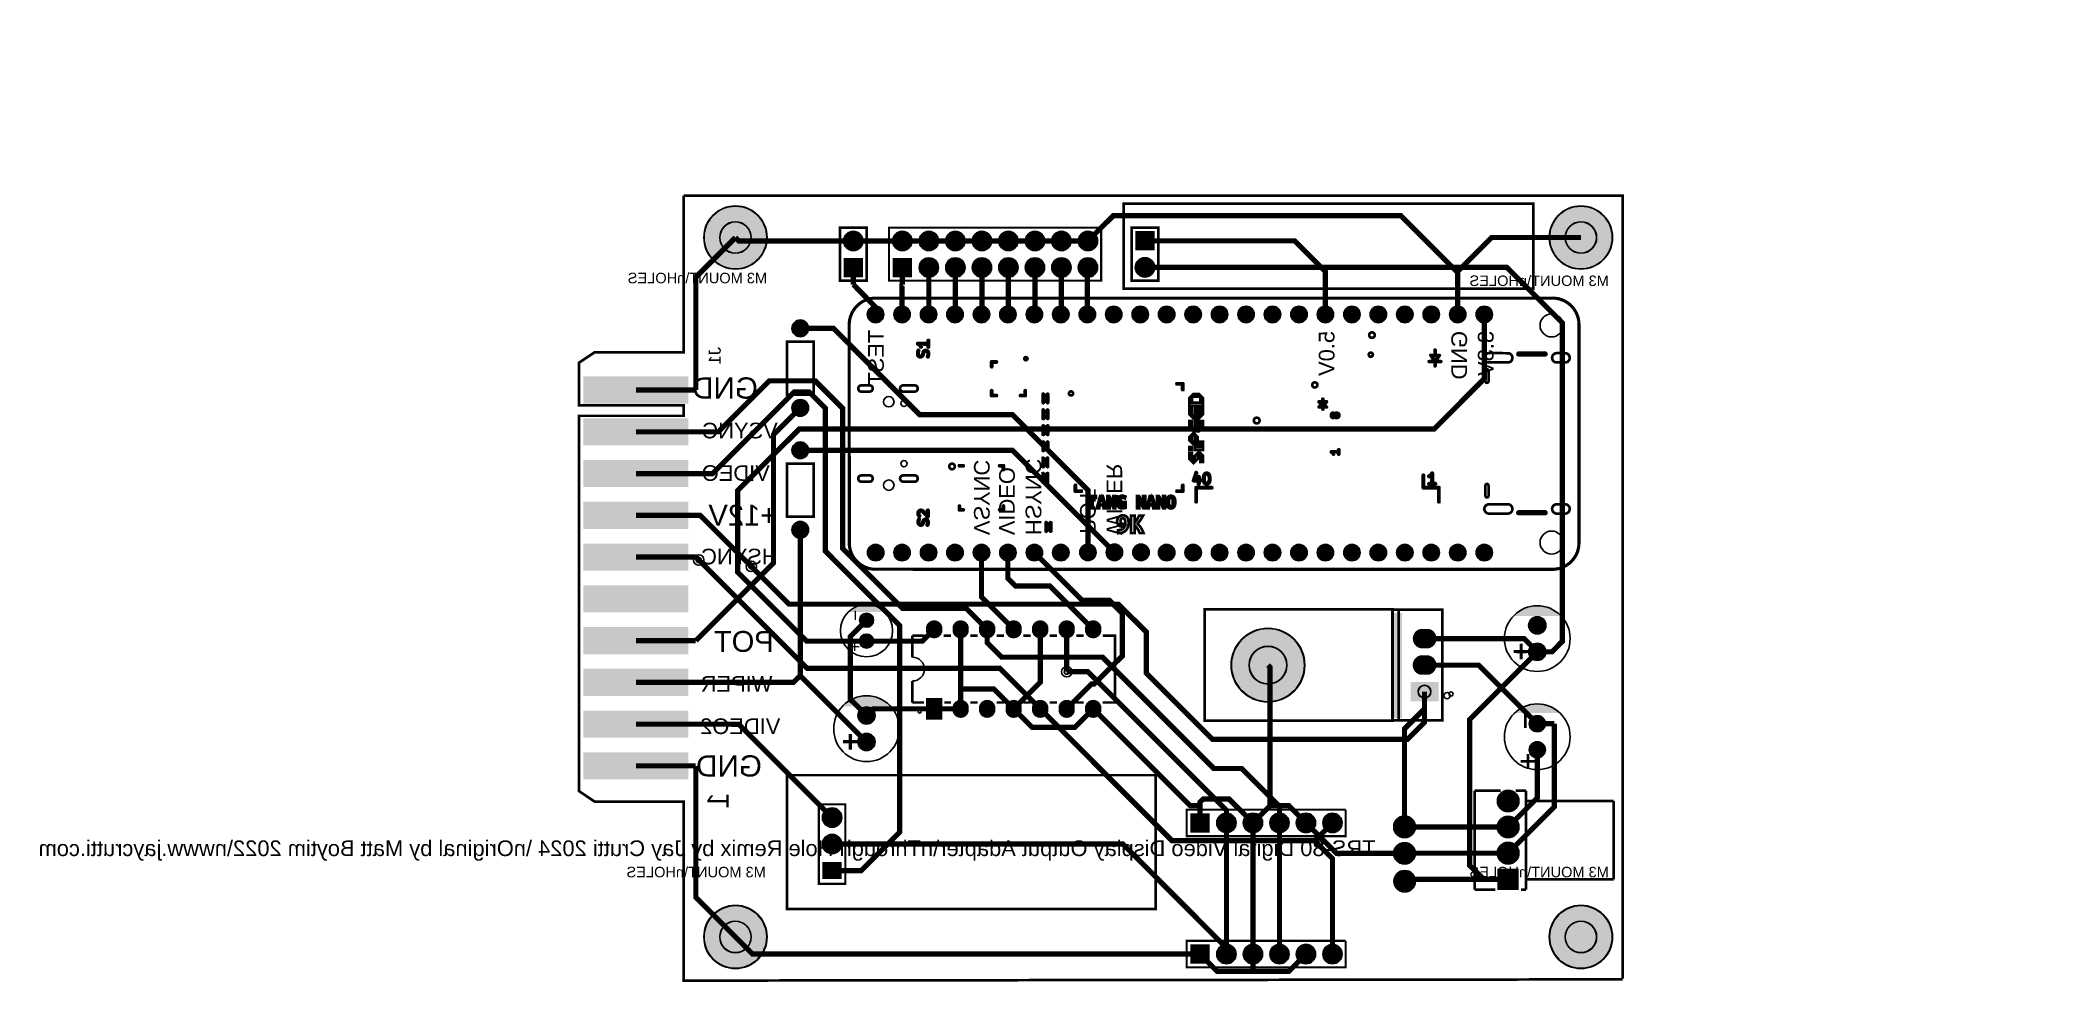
# Model space of a CAD drawing. Header units: millimetres. Extents: x -52 to 140, y -75 to 15.
import ezdxf

# ---------------------------------------------------------------- set-up
doc = ezdxf.new("R2010")
doc.units = ezdxf.units.MM
for name, color, linetype, true_color in [('BoardOutLine', 7, 'Continuous', 0xff00ff), ('BottomLayer', 7, 'Continuous', 0x0000ff), ('BottomPasteMaskLayer', 7, 'Continuous', 0x800000), ('BottomSolderMaskLayer', 7, 'Continuous', 0xaa00ff), ('Document', 7, 'Continuous', 0xffffff), ('Hole', 7, 'Continuous', 0x222222), ('Multi-Layer', 7, 'Continuous', 0xc0c0c0), ('TopLayer', 7, 'Continuous', 0xff0000), ('TopSilkLayer', 7, 'Continuous', 0xffcc00), ('TopSolderMaskLayer', 7, 'Continuous', 0x800080)]:
    doc.layers.add(name, color=color, linetype=linetype, true_color=true_color)
doc.styles.get("Standard").update_dxf_attribs({"font": 'arial.ttf'})

msp = doc.modelspace()

# ---------------------------------------------------------------- texts
at = {"layer": 'BottomSilkLayer', "text_generation_flag": 2}
for s, height, p in [('M3 MOUNT\\nHOLES', 1, (18.03, -8.38)), ('M3 MOUNT\\nHOLES', 1, (98.68, -8.64)), ('GND', 2.032, (17.15, -19.43)), ('VSYNC', 1.5, (19.05, -23.24)), ('VIDEO', 1.5, (18.29, -27.31)), ('+12V', 2, (19.01, -31.6)), ('HSYNC', 1.5, (19.05, -35.31)), ('POT', 2, (18.67, -43.69)), ('WIPER', 1.5, (18.54, -47.5)), ('VIDEO2', 1.5, (19.3, -51.56)), ('GND', 2.032, (17.53, -55.63)), ('TRS-80 Digital Video Display Output Adapter\\nThrough Hole Remix by Jay Crutti 2024 \\nOriginal by Matt Boytim 2022\\nwww.jaycrutti.com', 1.5, (76.33, -63.25)), ('M3 MOUNT\\nHOLES', 1, (17.91, -65.28)), ('M3 MOUNT\\nHOLES', 1, (98.68, -65.28))]:
    msp.add_text(s, height=height, dxfattribs=at).set_placement(p)
for s, height, rotation, p in [('TEST', 1.5, 90, (29.21, -12.83)), ('5.0V', 1.5, 90, (72.39, -12.95)), ('GND', 1.5, 90, (85.09, -12.95)), ('3.3V', 1.5, 90, (87.63, -12.95)), ('J1', 1.143, 90, (13.59, -14.48)), ('VSYNC', 1.5, 270, (37.85, -32.51)), ('VIDEO', 1.5, 270, (40.26, -32.51)), ('HSYNC', 1.5, 270, (42.8, -32.51)), ('WIPER', 1.5, 270, (50.55, -32.51)), ('POT', 1.5, 270, (48.01, -32.39)), ('1', 2.03, 90, (14.35, -57.15))]:
    msp.add_text(s, height=height, rotation=rotation, dxfattribs=at).set_placement(p)

# ---------------------------------------------------------------- hatches: boundary and pattern name
at = {"layer": 'BottomLayer'}
for points in [[(0.46, -19.88), (10.46, -19.88), (10.46, -17.34), (0.46, -17.34)], [(0.46, -23.88), (10.46, -23.88), (10.46, -21.34), (0.46, -21.34)], [(0.46, -27.88), (10.46, -27.88), (10.46, -25.34), (0.46, -25.34)], [(0.46, -31.88), (10.46, -31.88), (10.46, -29.34), (0.46, -29.34)], [(0.46, -35.88), (10.46, -35.88), (10.46, -33.34), (0.46, -33.34)], [(0.46, -39.88), (10.46, -39.88), (10.46, -37.34), (0.46, -37.34)], [(0.46, -43.88), (10.46, -43.88), (10.46, -41.34), (0.46, -41.34)], [(0.46, -47.88), (10.46, -47.88), (10.46, -45.34), (0.46, -45.34)], [(0.46, -51.88), (10.46, -51.88), (10.46, -49.34), (0.46, -49.34)], [(0.46, -55.88), (10.46, -55.88), (10.46, -53.34), (0.46, -53.34)]]:
    msp.add_hatch(color=256, dxfattribs=at).paths.add_polyline_path(points)
at = {"layer": 'BottomPasteMaskLayer'}
for points in [[(0.46, -19.88), (10.46, -19.88), (10.46, -17.34), (0.46, -17.34)], [(0.46, -23.88), (10.46, -23.88), (10.46, -21.34), (0.46, -21.34)], [(0.46, -27.88), (10.46, -27.88), (10.46, -25.34), (0.46, -25.34)], [(0.46, -31.88), (10.46, -31.88), (10.46, -29.34), (0.46, -29.34)], [(0.46, -35.88), (10.46, -35.88), (10.46, -33.34), (0.46, -33.34)], [(0.46, -39.88), (10.46, -39.88), (10.46, -37.34), (0.46, -37.34)], [(0.46, -43.88), (10.46, -43.88), (10.46, -41.34), (0.46, -41.34)], [(0.46, -47.88), (10.46, -47.88), (10.46, -45.34), (0.46, -45.34)], [(0.46, -51.88), (10.46, -51.88), (10.46, -49.34), (0.46, -49.34)], [(0.46, -55.88), (10.46, -55.88), (10.46, -53.34), (0.46, -53.34)]]:
    msp.add_hatch(color=256, dxfattribs=at).paths.add_polyline_path(points)
at = {"layer": 'BottomSolderMaskLayer'}
for points in [[(11.97, -4, 1), (18.03, -4, 1)], [(92.97, -4, 1), (99.03, -4, 1)], [(25.36, -4.33, 1), (27.21, -4.33, 1)], [(30.06, -4.33, 1), (31.91, -4.33, 1)], [(32.6, -4.33, 1), (34.45, -4.33, 1)], [(35.14, -4.33, 1), (36.99, -4.33, 1)], [(37.68, -4.33, 1), (39.53, -4.33, 1)], [(40.22, -4.33, 1), (42.07, -4.33, 1)], [(42.76, -4.33, 1), (44.61, -4.33, 1)], [(45.3, -4.33, 1), (47.15, -4.33, 1)], [(47.84, -4.33, 1), (49.69, -4.33, 1)], [(55.15, -3.39), (55.15, -5.24), (53.3, -5.24), (53.3, -3.39)], [(25.36, -7.8), (25.36, -5.95), (27.21, -5.95), (27.21, -7.8)], [(30.06, -5.95), (31.91, -5.95), (31.91, -7.8), (30.06, -7.8)], [(32.6, -6.87, 1), (34.45, -6.87, 1)], [(35.14, -6.87, 1), (36.99, -6.87, 1)], [(37.68, -6.87, 1), (39.53, -6.87, 1)], [(40.22, -6.87, 1), (42.07, -6.87, 1)], [(42.76, -6.87, 1), (44.61, -6.87, 1)], [(45.3, -6.87, 1), (47.15, -6.87, 1)], [(47.84, -6.87, 1), (49.69, -6.87, 1)], [(53.3, -6.86, 1), (55.15, -6.86, 1)], [(27.64, -11.37, 1), (29.21, -11.37, 1)], [(30.17, -11.37, 1), (31.75, -11.37, 1)], [(32.71, -11.37, 1), (34.28, -11.37, 1)], [(35.24, -11.37, 1), (36.82, -11.37, 1)], [(37.78, -11.37, 1), (39.35, -11.37, 1)], [(40.31, -11.37, 1), (41.89, -11.37, 1)], [(42.85, -11.37, 1), (44.42, -11.37, 1)], [(45.38, -11.37, 1), (46.96, -11.37, 1)], [(47.92, -11.37, 1), (49.49, -11.37, 1)], [(50.45, -11.37, 1), (52.03, -11.37, 1)], [(52.99, -11.37, 1), (54.56, -11.37, 1)], [(55.53, -11.37, 1), (57.1, -11.37, 1)], [(58.06, -11.37, 1), (59.64, -11.37, 1)], [(60.6, -11.37, 1), (62.17, -11.37, 1)], [(63.13, -11.37, 1), (64.71, -11.37, 1)], [(65.67, -11.37, 1), (67.24, -11.37, 1)], [(68.2, -11.37, 1), (69.78, -11.37, 1)], [(70.74, -11.37, 1), (72.31, -11.37, 1)], [(73.27, -11.37, 1), (74.85, -11.37, 1)], [(75.81, -11.37, 1), (77.38, -11.37, 1)], [(78.34, -11.37, 1), (79.92, -11.37, 1)], [(80.88, -11.37, 1), (82.45, -11.37, 1)], [(83.41, -11.37, 1), (84.99, -11.37, 1)], [(85.95, -11.37, 1), (87.52, -11.37, 1)], [(20.41, -12.7, 1), (22.01, -12.7, 1)], [(0.44, -19.91), (10.49, -19.91), (10.49, -17.31), (0.44, -17.31)], [(20.41, -20.32, 1), (22.01, -20.32, 1)], [(0.44, -23.91), (10.49, -23.91), (10.49, -21.31), (0.44, -21.31)], [(20.41, -24.38, 1), (22.01, -24.38, 1)], [(0.44, -27.91), (10.49, -27.91), (10.49, -25.31), (0.44, -25.31)], [(0.44, -31.91), (10.49, -31.91), (10.49, -29.31), (0.44, -29.31)], [(20.41, -32, 1), (22.01, -32, 1)], [(0.44, -35.91), (10.49, -35.91), (10.49, -33.31), (0.44, -33.31)], [(27.64, -34.18, 1), (29.21, -34.18, 1)], [(30.17, -34.18, 1), (31.75, -34.18, 1)], [(32.71, -34.18, 1), (34.28, -34.18, 1)], [(35.24, -34.18, 1), (36.82, -34.18, 1)], [(37.78, -34.18, 1), (39.35, -34.18, 1)], [(40.31, -34.18, 1), (41.89, -34.18, 1)], [(42.85, -34.18, 1), (44.42, -34.18, 1)], [(45.38, -34.18, 1), (46.96, -34.18, 1)], [(47.98, -34.16, 1), (49.56, -34.16, 1)], [(50.52, -34.16, 1), (52.1, -34.16, 1)], [(53.06, -34.16, 1), (54.64, -34.16, 1)], [(55.53, -34.18, 1), (57.1, -34.18, 1)], [(58.06, -34.18, 1), (59.64, -34.18, 1)], [(60.6, -34.18, 1), (62.17, -34.18, 1)], [(63.13, -34.18, 1), (64.71, -34.18, 1)], [(65.67, -34.18, 1), (67.24, -34.18, 1)], [(68.2, -34.18, 1), (69.78, -34.18, 1)], [(70.74, -34.18, 1), (72.31, -34.18, 1)], [(73.27, -34.18, 1), (74.85, -34.18, 1)], [(75.81, -34.18, 1), (77.38, -34.18, 1)], [(78.34, -34.18, 1), (79.92, -34.18, 1)], [(80.88, -34.18, 1), (82.45, -34.18, 1)], [(83.41, -34.18, 1), (84.99, -34.18, 1)], [(85.95, -34.18, 1), (87.52, -34.18, 1)], [(0.44, -39.91), (10.49, -39.91), (10.49, -37.31), (0.44, -37.31)], [(26.88, -40.66, 1), (28.23, -40.66, 1)], [(0.44, -43.91), (10.49, -43.91), (10.49, -41.31), (0.44, -41.31)], [(26.88, -42.66, 1), (28.23, -42.66, 1)], [(34.81, -41.79, -0.785398), (33.26, -41.79), (33.26, -41.27, -0.785398), (34.81, -41.27)], [(37.35, -41.79, -0.785398), (35.8, -41.79), (35.8, -41.27, -0.785398), (37.35, -41.27)], [(39.89, -41.79, -0.785398), (38.34, -41.79), (38.34, -41.27, -0.785398), (39.89, -41.27)], [(42.43, -41.79, -0.785398), (40.88, -41.79), (40.88, -41.27, -0.785398), (42.43, -41.27)], [(44.97, -41.79, -0.785398), (43.42, -41.79), (43.42, -41.27, -0.785398), (44.97, -41.27)], [(47.51, -41.79, -0.785398), (45.96, -41.79), (45.96, -41.27, -0.785398), (47.51, -41.27)], [(50.05, -41.79, -0.785398), (48.5, -41.79), (48.5, -41.27, -0.785398), (50.05, -41.27)], [(62.5, -44.96, 1), (69.55, -44.96, 1)], [(80.62, -43.34, -0.785398), (80.62, -41.49), (81.44, -41.49, -0.785398), (81.44, -43.34)], [(91, -41.15, 1), (92.65, -41.15, 1)], [(80.61, -45.88, -0.785398), (80.61, -44.03), (81.43, -44.03, -0.785398), (81.43, -45.88)], [(91, -43.69, 1), (92.65, -43.69, 1)], [(0.44, -47.91), (10.49, -47.91), (10.49, -45.31), (0.44, -45.31)], [(79.68, -48.42), (79.68, -46.58), (82.36, -46.58), (82.36, -48.42)], [(0.44, -51.91), (10.49, -51.91), (10.49, -49.31), (0.44, -49.31)], [(26.73, -49.78, 1), (28.38, -49.78, 1)], [(33.27, -50.18), (33.27, -48.11), (34.81, -48.11), (34.81, -50.18)], [(37.35, -49.41, -0.785398), (35.8, -49.41), (35.8, -48.89, -0.785398), (37.35, -48.89)], [(39.89, -49.41, -0.785398), (38.34, -49.41), (38.34, -48.89, -0.785398), (39.89, -48.89)], [(42.43, -49.41, -0.785398), (40.88, -49.41), (40.88, -48.89, -0.785398), (42.43, -48.89)], [(44.97, -49.41, -0.785398), (43.42, -49.41), (43.42, -48.89, -0.785398), (44.97, -48.89)], [(47.51, -49.41, -0.785398), (45.96, -49.41), (45.96, -48.89, -0.785398), (47.51, -48.89)], [(50.05, -49.41, -0.785398), (48.5, -49.41), (48.5, -48.89, -0.785398), (50.05, -48.89)], [(91.05, -50.57, 1), (92.6, -50.57, 1)], [(26.73, -52.32, 1), (28.38, -52.32, 1)], [(0.44, -55.91), (10.49, -55.91), (10.49, -53.31), (0.44, -53.31)], [(91.05, -53.07, 1), (92.6, -53.07, 1)], [(88, -57.97, 1), (90.05, -57.97, 1)], [(23.33, -59.56, 1), (25.18, -59.56, 1)], [(58.57, -59.15), (60.43, -59.15), (60.43, -61), (58.57, -61)], [(61.11, -60.07, 1), (62.97, -60.07, 1)], [(63.65, -60.07, 1), (65.51, -60.07, 1)], [(66.19, -60.07, 1), (68.05, -60.07, 1)], [(68.73, -60.07, 1), (70.59, -60.07, 1)], [(71.27, -60.07, 1), (73.13, -60.07, 1)], [(23.33, -62.1, 1), (25.18, -62.1, 1)], [(78.07, -60.45, 1), (80.12, -60.45, 1)], [(88, -60.47, 1), (90.05, -60.47, 1)], [(78.07, -62.99, 1), (80.12, -62.99, 1)], [(88, -62.97, 1), (90.05, -62.97, 1)], [(23.33, -65.45), (23.33, -63.83), (25.19, -63.83), (25.19, -65.45)], [(78.1, -65.66, 1), (80.15, -65.66, 1)], [(88, -66.5), (88, -64.45), (90.05, -64.45), (90.05, -66.5)], [(11.97, -71, 1), (18.03, -71, 1)], [(92.97, -71, 1), (99.03, -71, 1)], [(58.57, -71.72), (60.43, -71.72), (60.43, -73.57), (58.57, -73.57)], [(61.11, -72.64, 1), (62.97, -72.64, 1)], [(63.65, -72.64, 1), (65.51, -72.64, 1)], [(66.19, -72.64, 1), (68.05, -72.64, 1)], [(68.73, -72.64, 1), (70.59, -72.64, 1)], [(71.27, -72.64, 1), (73.13, -72.64, 1)]]:
    msp.add_hatch(color=256, dxfattribs=at).paths.add_polyline_path(points)
at = {"layer": 'Document'}
for points in [[(26.42, -40.64), (26.42, -39.75), (26.54, -39.75), (26.54, -40.64)], [(78.02, -50.02), (78.86, -50.02), (78.86, -39.97), (78.02, -39.97)], [(26.86, -43.24), (25.97, -43.24), (25.97, -43.12), (26.86, -43.12)], [(26.35, -43.62), (26.35, -42.74), (26.48, -42.74), (26.48, -43.62)], [(91.07, -43.8), (89.57, -43.8), (89.57, -43.5), (91.07, -43.5)], [(90.12, -44.42), (90.12, -42.92), (90.42, -42.92), (90.42, -44.42)], [(90.55, -50.99), (90.55, -49.59), (90.81, -49.59), (90.81, -50.99)], [(25.86, -53.05), (25.86, -51.55), (26.16, -51.55), (26.16, -53.05)], [(26.81, -52.44), (25.31, -52.44), (25.31, -52.14), (26.81, -52.14)], [(90.81, -54.86), (90.81, -53.47), (91.06, -53.47), (91.06, -54.86)], [(91.63, -54.29), (90.23, -54.29), (90.23, -54.04), (91.63, -54.04)]]:
    msp.add_hatch(color=256, dxfattribs=at).paths.add_polyline_path(points)
at = {"layer": 'Multi-Layer'}
for points in [[(25.39, -4.33, 1), (27.19, -4.33, 1)], [(30.09, -4.33, 1), (31.89, -4.33, 1)], [(32.63, -4.33, 1), (34.43, -4.33, 1)], [(35.17, -4.33, 1), (36.97, -4.33, 1)], [(37.71, -4.33, 1), (39.51, -4.33, 1)], [(40.25, -4.33, 1), (42.05, -4.33, 1)], [(42.79, -4.33, 1), (44.59, -4.33, 1)], [(45.33, -4.33, 1), (47.13, -4.33, 1)], [(47.87, -4.33, 1), (49.67, -4.33, 1)], [(55.13, -3.42), (55.13, -5.22), (53.33, -5.22), (53.33, -3.42)], [(25.39, -7.77), (25.39, -5.97), (27.19, -5.97), (27.19, -7.77)], [(30.09, -5.97), (31.89, -5.97), (31.89, -7.77), (30.09, -7.77)], [(32.63, -6.87, 1), (34.43, -6.87, 1)], [(35.17, -6.87, 1), (36.97, -6.87, 1)], [(37.71, -6.87, 1), (39.51, -6.87, 1)], [(40.25, -6.87, 1), (42.05, -6.87, 1)], [(42.79, -6.87, 1), (44.59, -6.87, 1)], [(45.33, -6.87, 1), (47.13, -6.87, 1)], [(47.87, -6.87, 1), (49.67, -6.87, 1)], [(53.33, -6.86, 1), (55.13, -6.86, 1)], [(27.66, -11.37, 1), (29.19, -11.37, 1)], [(30.2, -11.37, 1), (31.72, -11.37, 1)], [(32.73, -11.37, 1), (34.26, -11.37, 1)], [(35.27, -11.37, 1), (36.79, -11.37, 1)], [(37.8, -11.37, 1), (39.33, -11.37, 1)], [(40.34, -11.37, 1), (41.86, -11.37, 1)], [(42.87, -11.37, 1), (44.4, -11.37, 1)], [(45.41, -11.37, 1), (46.93, -11.37, 1)], [(47.94, -11.37, 1), (49.47, -11.37, 1)], [(50.48, -11.37, 1), (52, -11.37, 1)], [(53.02, -11.37, 1), (54.54, -11.37, 1)], [(55.55, -11.37, 1), (57.07, -11.37, 1)], [(58.09, -11.37, 1), (59.61, -11.37, 1)], [(60.62, -11.37, 1), (62.14, -11.37, 1)], [(63.16, -11.37, 1), (64.68, -11.37, 1)], [(65.69, -11.37, 1), (67.22, -11.37, 1)], [(68.23, -11.37, 1), (69.75, -11.37, 1)], [(70.76, -11.37, 1), (72.29, -11.37, 1)], [(73.3, -11.37, 1), (74.82, -11.37, 1)], [(75.83, -11.37, 1), (77.36, -11.37, 1)], [(78.37, -11.37, 1), (79.89, -11.37, 1)], [(80.9, -11.37, 1), (82.43, -11.37, 1)], [(83.44, -11.37, 1), (84.96, -11.37, 1)], [(85.97, -11.37, 1), (87.5, -11.37, 1)], [(20.46, -12.7, 1), (21.96, -12.7, 1)], [(20.46, -20.32, 1), (21.96, -20.32, 1)], [(20.46, -24.38, 1), (21.96, -24.38, 1)], [(20.46, -32, 1), (21.96, -32, 1)], [(27.66, -34.18, 1), (29.19, -34.18, 1)], [(30.2, -34.18, 1), (31.72, -34.18, 1)], [(32.73, -34.18, 1), (34.26, -34.18, 1)], [(35.27, -34.18, 1), (36.79, -34.18, 1)], [(37.8, -34.18, 1), (39.33, -34.18, 1)], [(40.34, -34.18, 1), (41.86, -34.18, 1)], [(42.87, -34.18, 1), (44.4, -34.18, 1)], [(45.41, -34.18, 1), (46.93, -34.18, 1)], [(48.01, -34.16, 1), (49.53, -34.16, 1)], [(50.55, -34.16, 1), (52.07, -34.16, 1)], [(53.09, -34.16, 1), (54.61, -34.16, 1)], [(55.55, -34.18, 1), (57.07, -34.18, 1)], [(58.09, -34.18, 1), (59.61, -34.18, 1)], [(60.62, -34.18, 1), (62.15, -34.18, 1)], [(63.16, -34.18, 1), (64.68, -34.18, 1)], [(65.69, -34.18, 1), (67.22, -34.18, 1)], [(68.23, -34.18, 1), (69.75, -34.18, 1)], [(70.76, -34.18, 1), (72.29, -34.18, 1)], [(73.3, -34.18, 1), (74.82, -34.18, 1)], [(75.83, -34.18, 1), (77.36, -34.18, 1)], [(78.37, -34.18, 1), (79.89, -34.18, 1)], [(80.9, -34.18, 1), (82.43, -34.18, 1)], [(83.44, -34.18, 1), (84.96, -34.18, 1)], [(85.97, -34.18, 1), (87.5, -34.18, 1)], [(26.91, -40.66, 1), (28.21, -40.66, 1)], [(26.91, -42.66, 1), (28.21, -42.66, 1)], [(34.79, -41.78, -0.785398), (33.29, -41.78), (33.29, -41.28, -0.785398), (34.79, -41.28)], [(37.33, -41.78, -0.785398), (35.83, -41.78), (35.83, -41.28, -0.785398), (37.33, -41.28)], [(39.87, -41.78, -0.785398), (38.37, -41.78), (38.37, -41.28, -0.785398), (39.87, -41.28)], [(42.41, -41.78, -0.785398), (40.91, -41.78), (40.91, -41.28, -0.785398), (42.41, -41.28)], [(44.95, -41.78, -0.785398), (43.45, -41.78), (43.45, -41.28, -0.785398), (44.95, -41.28)], [(47.49, -41.78, -0.785398), (45.99, -41.78), (45.99, -41.28, -0.785398), (47.49, -41.28)], [(50.03, -41.78, -0.785398), (48.53, -41.78), (48.53, -41.28, -0.785398), (50.03, -41.28)], [(80.63, -43.32, -0.785398), (80.63, -41.52), (81.43, -41.52, -0.785398), (81.43, -43.32)], [(91.02, -41.15, 1), (92.62, -41.15, 1)], [(80.62, -45.86, -0.785398), (80.62, -44.06), (81.42, -44.06, -0.785398), (81.42, -45.86)], [(91.02, -43.69, 1), (92.62, -43.69, 1)], [(79.72, -48.4), (79.72, -46.6), (82.32, -46.6), (82.32, -48.4)], [(26.76, -49.78, 1), (28.36, -49.78, 1)], [(33.29, -50.15), (33.29, -48.15), (34.79, -48.15), (34.79, -50.15)], [(37.33, -49.4, -0.785398), (35.83, -49.4), (35.83, -48.9, -0.785398), (37.33, -48.9)], [(39.87, -49.4, -0.785398), (38.37, -49.4), (38.37, -48.9, -0.785398), (39.87, -48.9)], [(42.41, -49.4, -0.785398), (40.91, -49.4), (40.91, -48.9, -0.785398), (42.41, -48.9)], [(44.95, -49.4, -0.785398), (43.45, -49.4), (43.45, -48.9, -0.785398), (44.95, -48.9)], [(47.49, -49.4, -0.785398), (45.99, -49.4), (45.99, -48.9, -0.785398), (47.49, -48.9)], [(50.03, -49.4, -0.785398), (48.53, -49.4), (48.53, -48.9, -0.785398), (50.03, -48.9)], [(91.07, -50.57, 1), (92.57, -50.57, 1)], [(26.76, -52.32, 1), (28.36, -52.32, 1)], [(91.07, -53.07, 1), (92.57, -53.07, 1)], [(88.03, -57.97, 1), (90.03, -57.97, 1)], [(23.36, -59.56, 1), (25.16, -59.56, 1)], [(58.6, -59.17), (60.4, -59.17), (60.4, -60.97), (58.6, -60.97)], [(61.14, -60.07, 1), (62.94, -60.07, 1)], [(63.68, -60.07, 1), (65.48, -60.07, 1)], [(66.22, -60.07, 1), (68.02, -60.07, 1)], [(68.76, -60.07, 1), (70.56, -60.07, 1)], [(71.3, -60.07, 1), (73.1, -60.07, 1)], [(23.36, -62.1, 1), (25.16, -62.1, 1)], [(88.03, -60.47, 1), (90.03, -60.47, 1)], [(88.03, -62.97, 1), (90.03, -62.97, 1)], [(23.36, -65.43), (23.36, -63.86), (25.16, -63.86), (25.16, -65.43)], [(88.03, -66.47), (88.03, -64.47), (90.03, -64.47), (90.03, -66.47)], [(58.6, -71.74), (60.4, -71.74), (60.4, -73.54), (58.6, -73.54)], [(61.14, -72.64, 1), (62.94, -72.64, 1)], [(63.68, -72.64, 1), (65.48, -72.64, 1)], [(66.22, -72.64, 1), (68.02, -72.64, 1)], [(68.76, -72.64, 1), (70.56, -72.64, 1)], [(71.3, -72.64, 1), (73.1, -72.64, 1)]]:
    msp.add_hatch(color=256, dxfattribs=at).paths.add_polyline_path(points)
at = {"layer": 'TopSilkLayer'}
for points in [[(25.91, -39.86), (25.96, -39.81), (26.01, -39.77), (26.06, -39.72), (26.11, -39.68), (26.16, -39.63), (26.22, -39.59), (26.27, -39.55), (26.33, -39.52), (26.39, -39.48), (26.45, -39.45), (26.51, -39.41), (26.57, -39.38), (26.63, -39.35), (26.69, -39.33), (26.76, -39.3), (26.82, -39.28), (26.89, -39.26), (26.95, -39.24), (27.02, -39.22), (27.08, -39.21), (27.15, -39.19), (27.22, -39.18), (27.29, -39.17), (27.35, -39.17), (27.42, -39.16), (27.49, -39.16), (27.56, -39.16), (27.63, -39.16), (27.7, -39.16), (27.76, -39.17), (27.83, -39.17), (27.9, -39.18), (27.97, -39.19), (28.03, -39.21), (28.1, -39.22), (28.17, -39.24), (28.23, -39.26), (28.3, -39.28), (28.36, -39.3), (28.43, -39.33), (28.49, -39.35), (28.55, -39.38), (28.61, -39.41), (28.67, -39.45), (28.73, -39.48), (28.79, -39.52), (28.85, -39.55), (28.9, -39.59), (28.96, -39.63), (29.01, -39.68), (29.06, -39.72), (29.11, -39.77), (29.16, -39.81), (29.21, -39.86)], [(89.54, -40.26), (89.59, -40.2), (89.64, -40.14), (89.7, -40.09), (89.76, -40.04), (89.82, -39.98), (89.88, -39.93), (89.94, -39.88), (90.01, -39.84), (90.07, -39.79), (90.14, -39.75), (90.2, -39.7), (90.27, -39.66), (90.34, -39.62), (90.41, -39.59), (90.48, -39.55), (90.55, -39.52), (90.62, -39.48), (90.7, -39.46), (90.77, -39.43), (90.85, -39.4), (90.92, -39.38), (91, -39.35), (91.08, -39.33), (91.15, -39.32), (91.23, -39.3), (91.31, -39.29), (91.39, -39.27), (91.47, -39.26), (91.54, -39.26), (91.62, -39.25), (91.7, -39.25), (91.78, -39.24), (91.86, -39.24), (91.94, -39.25), (92.02, -39.25), (92.1, -39.26), (92.18, -39.26), (92.26, -39.27), (92.33, -39.29), (92.41, -39.3), (92.49, -39.32), (92.57, -39.33), (92.64, -39.35), (92.72, -39.38), (92.79, -39.4), (92.87, -39.43), (92.94, -39.46), (93.02, -39.48), (93.09, -39.52), (93.16, -39.55), (93.23, -39.59), (93.3, -39.62), (93.37, -39.66), (93.44, -39.7), (93.51, -39.75), (93.57, -39.79), (93.64, -39.84), (93.7, -39.88), (93.76, -39.93), (93.82, -39.98), (93.88, -40.04), (93.94, -40.09), (94, -40.14), (94.05, -40.2), (94.11, -40.26)], [(25.27, -48.9), (25.33, -48.84), (25.38, -48.78), (25.44, -48.72), (25.5, -48.67), (25.56, -48.62), (25.62, -48.57), (25.68, -48.52), (25.74, -48.47), (25.81, -48.43), (25.87, -48.38), (25.94, -48.34), (26.01, -48.3), (26.08, -48.26), (26.15, -48.22), (26.22, -48.19), (26.29, -48.15), (26.36, -48.12), (26.44, -48.09), (26.51, -48.06), (26.59, -48.04), (26.66, -48.01), (26.74, -47.99), (26.81, -47.97), (26.89, -47.95), (26.97, -47.94), (27.05, -47.92), (27.12, -47.91), (27.2, -47.9), (27.28, -47.89), (27.36, -47.89), (27.44, -47.88), (27.52, -47.88), (27.6, -47.88), (27.68, -47.88), (27.76, -47.89), (27.84, -47.89), (27.91, -47.9), (27.99, -47.91), (28.07, -47.92), (28.15, -47.94), (28.23, -47.95), (28.3, -47.97), (28.38, -47.99), (28.46, -48.01), (28.53, -48.04), (28.61, -48.06), (28.68, -48.09), (28.76, -48.12), (28.83, -48.15), (28.9, -48.19), (28.97, -48.22), (29.04, -48.26), (29.11, -48.3), (29.18, -48.34), (29.24, -48.38), (29.31, -48.43), (29.37, -48.47), (29.44, -48.52), (29.5, -48.57), (29.56, -48.62), (29.62, -48.67), (29.68, -48.72), (29.74, -48.78), (29.79, -48.84), (29.85, -48.9)], [(94.11, -49.53), (89.65, -49.53), (89.65, -49.53), (89.71, -49.47), (89.77, -49.42), (89.83, -49.36), (89.9, -49.31), (89.96, -49.26), (90.03, -49.21), (90.1, -49.16), (90.16, -49.12), (90.23, -49.07), (90.3, -49.03), (90.38, -48.99), (90.45, -48.95), (90.52, -48.91), (90.6, -48.88), (90.67, -48.85), (90.75, -48.82), (90.83, -48.79), (90.91, -48.76), (90.99, -48.74), (91.06, -48.71), (91.14, -48.69), (91.22, -48.68), (91.31, -48.66), (91.39, -48.65), (91.47, -48.63), (91.55, -48.62), (91.63, -48.62), (91.71, -48.61), (91.8, -48.61), (91.88, -48.61), (91.88, -48.61), (91.96, -48.61), (92.04, -48.61), (92.13, -48.62), (92.21, -48.62), (92.29, -48.63), (92.37, -48.65), (92.45, -48.66), (92.53, -48.68), (92.62, -48.69), (92.7, -48.71), (92.77, -48.74), (92.85, -48.76), (92.93, -48.79), (93.01, -48.82), (93.09, -48.85), (93.16, -48.88), (93.24, -48.91), (93.31, -48.95), (93.38, -48.99), (93.45, -49.03), (93.53, -49.07), (93.6, -49.12), (93.66, -49.16), (93.73, -49.21), (93.8, -49.26), (93.86, -49.31), (93.93, -49.36), (93.99, -49.42), (94.05, -49.47), (94.11, -49.53)]]:
    msp.add_hatch(color=256, dxfattribs=at).paths.add_polyline_path(points)
at = {"layer": 'TopSolderMaskLayer'}
for points in [[(11.97, -4, 1), (18.03, -4, 1)], [(92.97, -4, 1), (99.03, -4, 1)], [(25.36, -4.33, 1), (27.21, -4.33, 1)], [(30.06, -4.33, 1), (31.91, -4.33, 1)], [(32.6, -4.33, 1), (34.45, -4.33, 1)], [(35.14, -4.33, 1), (36.99, -4.33, 1)], [(37.68, -4.33, 1), (39.53, -4.33, 1)], [(40.22, -4.33, 1), (42.07, -4.33, 1)], [(42.76, -4.33, 1), (44.61, -4.33, 1)], [(45.3, -4.33, 1), (47.15, -4.33, 1)], [(47.84, -4.33, 1), (49.69, -4.33, 1)], [(55.15, -3.39), (55.15, -5.24), (53.3, -5.24), (53.3, -3.39)], [(25.36, -7.8), (25.36, -5.95), (27.21, -5.95), (27.21, -7.8)], [(30.06, -5.95), (31.91, -5.95), (31.91, -7.8), (30.06, -7.8)], [(32.6, -6.87, 1), (34.45, -6.87, 1)], [(35.14, -6.87, 1), (36.99, -6.87, 1)], [(37.68, -6.87, 1), (39.53, -6.87, 1)], [(40.22, -6.87, 1), (42.07, -6.87, 1)], [(42.76, -6.87, 1), (44.61, -6.87, 1)], [(45.3, -6.87, 1), (47.15, -6.87, 1)], [(47.84, -6.87, 1), (49.69, -6.87, 1)], [(53.3, -6.86, 1), (55.15, -6.86, 1)], [(27.64, -11.37, 1), (29.21, -11.37, 1)], [(30.17, -11.37, 1), (31.75, -11.37, 1)], [(32.71, -11.37, 1), (34.28, -11.37, 1)], [(35.24, -11.37, 1), (36.82, -11.37, 1)], [(37.78, -11.37, 1), (39.35, -11.37, 1)], [(40.31, -11.37, 1), (41.89, -11.37, 1)], [(42.85, -11.37, 1), (44.42, -11.37, 1)], [(45.38, -11.37, 1), (46.96, -11.37, 1)], [(47.92, -11.37, 1), (49.49, -11.37, 1)], [(50.45, -11.37, 1), (52.03, -11.37, 1)], [(52.99, -11.37, 1), (54.56, -11.37, 1)], [(55.53, -11.37, 1), (57.1, -11.37, 1)], [(58.06, -11.37, 1), (59.64, -11.37, 1)], [(60.6, -11.37, 1), (62.17, -11.37, 1)], [(63.13, -11.37, 1), (64.71, -11.37, 1)], [(65.67, -11.37, 1), (67.24, -11.37, 1)], [(68.2, -11.37, 1), (69.78, -11.37, 1)], [(70.74, -11.37, 1), (72.31, -11.37, 1)], [(73.27, -11.37, 1), (74.85, -11.37, 1)], [(75.81, -11.37, 1), (77.38, -11.37, 1)], [(78.34, -11.37, 1), (79.92, -11.37, 1)], [(80.88, -11.37, 1), (82.45, -11.37, 1)], [(83.41, -11.37, 1), (84.99, -11.37, 1)], [(85.95, -11.37, 1), (87.52, -11.37, 1)], [(20.41, -12.7, 1), (22.01, -12.7, 1)], [(20.41, -20.32, 1), (22.01, -20.32, 1)], [(20.41, -24.38, 1), (22.01, -24.38, 1)], [(20.41, -32, 1), (22.01, -32, 1)], [(27.64, -34.18, 1), (29.21, -34.18, 1)], [(30.17, -34.18, 1), (31.75, -34.18, 1)], [(32.71, -34.18, 1), (34.28, -34.18, 1)], [(35.24, -34.18, 1), (36.82, -34.18, 1)], [(37.78, -34.18, 1), (39.35, -34.18, 1)], [(40.31, -34.18, 1), (41.89, -34.18, 1)], [(42.85, -34.18, 1), (44.42, -34.18, 1)], [(45.38, -34.18, 1), (46.96, -34.18, 1)], [(47.98, -34.16, 1), (49.56, -34.16, 1)], [(50.52, -34.16, 1), (52.1, -34.16, 1)], [(53.06, -34.16, 1), (54.64, -34.16, 1)], [(55.53, -34.18, 1), (57.1, -34.18, 1)], [(58.06, -34.18, 1), (59.64, -34.18, 1)], [(60.6, -34.18, 1), (62.17, -34.18, 1)], [(63.13, -34.18, 1), (64.71, -34.18, 1)], [(65.67, -34.18, 1), (67.24, -34.18, 1)], [(68.2, -34.18, 1), (69.78, -34.18, 1)], [(70.74, -34.18, 1), (72.31, -34.18, 1)], [(73.27, -34.18, 1), (74.85, -34.18, 1)], [(75.81, -34.18, 1), (77.38, -34.18, 1)], [(78.34, -34.18, 1), (79.92, -34.18, 1)], [(80.88, -34.18, 1), (82.45, -34.18, 1)], [(83.41, -34.18, 1), (84.99, -34.18, 1)], [(85.95, -34.18, 1), (87.52, -34.18, 1)], [(26.88, -40.66, 1), (28.23, -40.66, 1)], [(26.88, -42.66, 1), (28.23, -42.66, 1)], [(34.81, -41.79, -0.785398), (33.26, -41.79), (33.26, -41.27, -0.785398), (34.81, -41.27)], [(37.35, -41.79, -0.785398), (35.8, -41.79), (35.8, -41.27, -0.785398), (37.35, -41.27)], [(39.89, -41.79, -0.785398), (38.34, -41.79), (38.34, -41.27, -0.785398), (39.89, -41.27)], [(42.43, -41.79, -0.785398), (40.88, -41.79), (40.88, -41.27, -0.785398), (42.43, -41.27)], [(44.97, -41.79, -0.785398), (43.42, -41.79), (43.42, -41.27, -0.785398), (44.97, -41.27)], [(47.51, -41.79, -0.785398), (45.96, -41.79), (45.96, -41.27, -0.785398), (47.51, -41.27)], [(50.05, -41.79, -0.785398), (48.5, -41.79), (48.5, -41.27, -0.785398), (50.05, -41.27)], [(62.5, -44.96, 1), (69.55, -44.96, 1)], [(80.62, -43.34, -0.785398), (80.62, -41.49), (81.44, -41.49, -0.785398), (81.44, -43.34)], [(91, -41.15, 1), (92.65, -41.15, 1)], [(80.61, -45.88, -0.785398), (80.61, -44.03), (81.43, -44.03, -0.785398), (81.43, -45.88)], [(91, -43.69, 1), (92.65, -43.69, 1)], [(79.68, -48.42), (79.68, -46.58), (82.36, -46.58), (82.36, -48.42)], [(26.73, -49.78, 1), (28.38, -49.78, 1)], [(33.27, -50.18), (33.27, -48.11), (34.81, -48.11), (34.81, -50.18)], [(37.35, -49.41, -0.785398), (35.8, -49.41), (35.8, -48.89, -0.785398), (37.35, -48.89)], [(39.89, -49.41, -0.785398), (38.34, -49.41), (38.34, -48.89, -0.785398), (39.89, -48.89)], [(42.43, -49.41, -0.785398), (40.88, -49.41), (40.88, -48.89, -0.785398), (42.43, -48.89)], [(44.97, -49.41, -0.785398), (43.42, -49.41), (43.42, -48.89, -0.785398), (44.97, -48.89)], [(47.51, -49.41, -0.785398), (45.96, -49.41), (45.96, -48.89, -0.785398), (47.51, -48.89)], [(50.05, -49.41, -0.785398), (48.5, -49.41), (48.5, -48.89, -0.785398), (50.05, -48.89)], [(91.05, -50.57, 1), (92.6, -50.57, 1)], [(26.73, -52.32, 1), (28.38, -52.32, 1)], [(91.05, -53.07, 1), (92.6, -53.07, 1)], [(88, -57.97, 1), (90.05, -57.97, 1)], [(23.33, -59.56, 1), (25.18, -59.56, 1)], [(58.57, -59.15), (60.43, -59.15), (60.43, -61), (58.57, -61)], [(61.11, -60.07, 1), (62.97, -60.07, 1)], [(63.65, -60.07, 1), (65.51, -60.07, 1)], [(66.19, -60.07, 1), (68.05, -60.07, 1)], [(68.73, -60.07, 1), (70.59, -60.07, 1)], [(71.27, -60.07, 1), (73.13, -60.07, 1)], [(23.33, -62.1, 1), (25.18, -62.1, 1)], [(78.07, -60.45, 1), (80.12, -60.45, 1)], [(88, -60.47, 1), (90.05, -60.47, 1)], [(78.07, -62.99, 1), (80.12, -62.99, 1)], [(88, -62.97, 1), (90.05, -62.97, 1)], [(23.33, -65.45), (23.33, -63.83), (25.19, -63.83), (25.19, -65.45)], [(78.1, -65.66, 1), (80.15, -65.66, 1)], [(88, -66.5), (88, -64.45), (90.05, -64.45), (90.05, -66.5)], [(11.97, -71, 1), (18.03, -71, 1)], [(92.97, -71, 1), (99.03, -71, 1)], [(58.57, -71.72), (60.43, -71.72), (60.43, -73.57), (58.57, -73.57)], [(61.11, -72.64, 1), (62.97, -72.64, 1)], [(63.65, -72.64, 1), (65.51, -72.64, 1)], [(66.19, -72.64, 1), (68.05, -72.64, 1)], [(68.73, -72.64, 1), (70.59, -72.64, 1)], [(71.27, -72.64, 1), (73.13, -72.64, 1)]]:
    msp.add_hatch(color=256, dxfattribs=at).paths.add_polyline_path(points)

# ---------------------------------------------------------------- linework, layer by layer
at = {"layer": 'BoardOutLine', "const_width": 0.254}
for points in [[(100, -75.06), (10.03, -75.18), (10.03, -66.04), (10.03, -66.04), (10.03, -58.04), (1.52, -58.04), (0, -57.02), (0, -33.53), (0, -21.08), (10.03, -21.08), (10.03, -20.07), (0, -20.07), (0, -16), (0.76, -15.49), (1.52, -14.99), (3.68, -14.99), (10.03, -14.99), (10.03, -8), (10.03, -8), (10.03, 0)], [(10.03, 0), (100, 0), (100, -75)]]:
    msp.add_lwpolyline(points, dxfattribs=at)
at = {"layer": 'BottomLayer', "const_width": 0.5}
for points in [[(11.2, -18.61), (11.2, -7.8), (15, -4)], [(26.29, -6.87), (26.29, -8.51)], [(30.99, -6.87), (30.99, -8.51)], [(33.5, -11.37), (33.53, -11.33), (33.53, -6.87)], [(36.03, -11.37), (36.07, -11.33), (36.07, -6.87)], [(38.57, -11.37), (38.61, -11.32), (38.61, -6.87)], [(41.1, -11.37), (41.15, -11.32), (41.15, -6.87)], [(43.64, -11.37), (43.69, -11.31), (43.69, -6.87)], [(46.17, -11.37), (46.23, -11.31), (46.23, -6.87)], [(48.71, -11.37), (48.71, -6.93), (48.77, -6.87)], [(54.23, -6.86), (88.9, -6.86), (94.23, -12.19), (94.23, -42.67), (93.22, -43.69), (91.82, -43.69)], [(28.42, -11.37), (28.42, -10.65), (26.29, -8.51)], [(30.96, -11.37), (30.96, -8.54), (30.99, -8.51)], [(21.21, -12.7), (24.38, -12.7), (32.64, -20.96), (41.53, -20.96), (48.77, -28.19), (48.77, -34.16)], [(5.46, -22.61), (13.35, -22.61), (18.23, -17.73), (22.64, -17.73), (25.27, -20.36), (25.27, -33.78), (31, -39.51), (37.09, -39.51), (39.12, -41.53)], [(5.46, -18.61), (11.2, -18.61)], [(5.46, -26.61), (12.81, -26.61), (20.63, -18.79), (22.06, -18.79), (23.62, -20.35), (23.62, -34.04), (30.73, -41.15), (30.73, -60.96), (27.05, -64.64), (24.26, -64.64)], [(11.2, -42.61), (18.64, -35.17), (18.64, -22.89), (21.21, -20.32)], [(5.46, -30.61), (11.63, -30.61), (16.52, -35.5)], [(21.21, -32), (21.21, -45.97)], [(5.46, -34.61), (11.2, -34.61)], [(11.48, -34.89), (11.2, -34.61)], [(38.57, -34.18), (38.57, -38.44), (41.66, -41.53)], [(41.1, -34.18), (41.1, -36.66), (41.83, -37.39), (45.13, -37.39), (49.28, -41.53)], [(46.74, -49.15), (49.12, -46.76), (49.38, -46.76), (52.07, -44.08), (52.07, -40.01), (50.82, -38.75), (48.21, -38.75), (43.64, -34.18)], [(27.56, -49.78), (26.01, -48.24), (26.01, -42.2), (27.56, -40.66)], [(36.58, -41.53), (36.58, -47.24)], [(44.2, -41.53), (44.2, -46.61), (41.66, -49.15)], [(46.74, -41.53), (46.74, -45.59)], [(5.46, -42.61), (11.2, -42.61)], [(91.82, -43.69), (85.34, -50.17), (85.34, -64.14), (86.68, -65.47), (89.03, -65.47)], [(5.46, -46.61), (20.57, -46.61), (21.21, -45.97)], [(21.21, -45.97), (27.56, -52.32)], [(66.02, -44.96), (66.22, -45.16), (66.22, -58.43)], [(36.58, -47.24), (36.58, -49.15)], [(41.66, -49.15), (39.75, -47.24), (36.58, -47.24)], [(81.02, -47.5), (81.02, -49.14)], [(49.28, -49.15), (47.5, -50.92), (43.43, -50.92), (41.66, -49.15)], [(49.28, -49.15), (58.56, -58.43), (59.5, -58.43)], [(81.02, -49.14), (79.1, -51.06), (79.1, -60.45)], [(24.26, -59.56), (15.3, -50.61), (5.46, -50.61)], [(93.46, -50.57), (93.46, -58.54), (89.3, -62.7)], [(93.46, -50.57), (91.82, -50.57)], [(91.82, -53.07), (91.82, -57.68), (89.03, -60.47)], [(5.46, -54.61), (11.2, -54.61)], [(11.2, -54.61), (11.2, -67.2), (15, -71)], [(59.5, -59.25), (59.5, -58.1), (59.82, -57.79), (62.29, -57.79), (64.58, -60.07)], [(59.5, -59.25), (59.5, -58.43)], [(59.5, -60.07), (59.5, -59.25)], [(66.22, -58.43), (64.58, -60.07)], [(69.66, -60.07), (68.02, -58.43), (66.22, -58.43)], [(62.04, -60.07), (62.04, -72.64)], [(64.58, -72.64), (64.58, -60.07)], [(67.12, -60.07), (67.12, -72.64)], [(79.1, -62.99), (72.58, -62.99), (69.66, -60.07)], [(89.3, -62.7), (89.03, -62.97)]]:
    msp.add_lwpolyline(points, dxfattribs=at)
at = {"layer": 'BottomSolderMaskLayer'}
for centre, radius in [((15, -4), 3.03), ((96, -4), 3.03), ((15, -4), 1.51), ((26.29, -4.33), 0.925), ((26.29, -4.33), 0.514), ((30.99, -4.33), 0.925), ((30.99, -4.33), 0.617), ((33.53, -4.33), 0.925), ((33.53, -4.33), 0.617), ((36.07, -4.33), 0.925), ((36.07, -4.33), 0.617), ((38.61, -4.33), 0.925), ((38.61, -4.33), 0.617), ((41.15, -4.33), 0.925), ((41.15, -4.33), 0.617), ((43.69, -4.33), 0.925), ((43.69, -4.33), 0.617), ((46.23, -4.33), 0.925), ((46.23, -4.33), 0.617), ((48.77, -4.33), 0.925), ((48.77, -4.33), 0.617), ((54.23, -4.32), 0.514), ((96, -4), 1.51), ((26.29, -6.87), 0.514), ((30.99, -6.87), 0.617), ((33.53, -6.87), 0.925), ((33.53, -6.87), 0.617), ((36.07, -6.87), 0.925), ((36.07, -6.87), 0.617), ((38.61, -6.87), 0.925), ((38.61, -6.87), 0.617), ((41.15, -6.87), 0.925), ((41.15, -6.87), 0.617), ((43.69, -6.87), 0.925), ((43.69, -6.87), 0.617), ((46.23, -6.87), 0.925), ((46.23, -6.87), 0.617), ((48.77, -6.87), 0.925), ((48.77, -6.87), 0.617), ((54.23, -6.86), 0.925), ((54.23, -6.86), 0.514), ((28.42, -11.37), 0.787), ((28.43, -11.37), 0.472), ((30.96, -11.37), 0.787), ((30.96, -11.37), 0.472), ((33.5, -11.37), 0.787), ((33.5, -11.37), 0.472), ((36.03, -11.37), 0.787), ((36.03, -11.37), 0.472), ((38.57, -11.37), 0.787), ((38.57, -11.37), 0.472), ((41.1, -11.37), 0.787), ((41.1, -11.37), 0.472), ((43.64, -11.37), 0.787), ((43.64, -11.37), 0.472), ((46.17, -11.37), 0.787), ((46.17, -11.37), 0.472), ((48.71, -11.37), 0.787), ((48.71, -11.37), 0.472), ((51.24, -11.37), 0.787), ((51.24, -11.37), 0.472), ((53.78, -11.37), 0.787), ((53.78, -11.37), 0.472), ((56.31, -11.37), 0.787), ((56.31, -11.37), 0.472), ((58.85, -11.37), 0.787), ((58.85, -11.37), 0.472), ((61.38, -11.37), 0.787), ((61.38, -11.37), 0.472), ((63.92, -11.37), 0.787), ((63.92, -11.37), 0.472), ((66.45, -11.37), 0.787), ((66.45, -11.37), 0.472), ((68.99, -11.37), 0.787), ((68.99, -11.37), 0.472), ((71.52, -11.37), 0.787), ((71.52, -11.37), 0.472), ((74.06, -11.37), 0.787), ((74.06, -11.37), 0.472), ((76.59, -11.37), 0.787), ((76.59, -11.37), 0.472), ((79.13, -11.37), 0.787), ((79.13, -11.37), 0.472), ((81.66, -11.37), 0.787), ((81.66, -11.37), 0.472), ((84.2, -11.37), 0.787), ((84.2, -11.37), 0.472), ((86.74, -11.37), 0.787), ((86.74, -11.37), 0.472), ((21.21, -12.7), 0.801), ((21.21, -12.7), 0.32), ((21.21, -20.32), 0.801), ((21.21, -20.32), 0.32), ((21.21, -24.38), 0.801), ((21.21, -24.38), 0.32), ((21.21, -32), 0.801), ((21.21, -32), 0.32), ((28.43, -34.18), 0.787), ((28.43, -34.18), 0.472), ((30.96, -34.18), 0.787), ((30.96, -34.18), 0.472), ((33.5, -34.18), 0.787), ((33.5, -34.18), 0.472), ((36.03, -34.18), 0.787), ((36.03, -34.18), 0.472), ((38.57, -34.18), 0.787), ((38.57, -34.18), 0.472), ((41.1, -34.18), 0.787), ((41.1, -34.18), 0.472), ((43.64, -34.18), 0.787), ((43.64, -34.18), 0.472), ((46.17, -34.18), 0.787), ((46.17, -34.18), 0.472), ((48.77, -34.16), 0.787), ((48.77, -34.16), 0.472), ((51.31, -34.16), 0.787), ((51.31, -34.16), 0.472), ((53.85, -34.16), 0.787), ((53.85, -34.16), 0.472), ((56.31, -34.18), 0.787), ((56.31, -34.18), 0.472), ((58.85, -34.18), 0.787), ((58.85, -34.18), 0.472), ((61.38, -34.18), 0.787), ((61.38, -34.18), 0.472), ((63.92, -34.18), 0.787), ((63.92, -34.18), 0.472), ((66.45, -34.18), 0.787), ((66.45, -34.18), 0.472), ((68.99, -34.18), 0.787), ((68.99, -34.18), 0.472), ((71.52, -34.18), 0.787), ((71.52, -34.18), 0.472), ((74.06, -34.18), 0.787), ((74.06, -34.18), 0.472), ((76.59, -34.18), 0.787), ((76.59, -34.18), 0.472), ((79.13, -34.18), 0.787), ((79.13, -34.18), 0.472), ((81.66, -34.18), 0.787), ((81.66, -34.18), 0.472), ((84.2, -34.18), 0.787), ((84.2, -34.18), 0.472), ((86.74, -34.18), 0.787), ((86.74, -34.18), 0.472), ((27.56, -40.66), 0.675), ((27.56, -42.66), 0.675), ((27.56, -40.66), 0.416), ((34.04, -41.53), 0.513), ((36.58, -41.53), 0.513), ((39.12, -41.53), 0.513), ((41.66, -41.53), 0.513), ((44.2, -41.53), 0.513), ((46.74, -41.53), 0.513), ((49.28, -41.53), 0.513), ((66.02, -44.96), 3.53), ((81.03, -42.42), 0.617), ((91.82, -41.15), 0.825), ((91.82, -41.15), 0.516), ((27.56, -42.66), 0.416), ((66.02, -44.96), 1.81), ((91.82, -43.69), 0.825), ((91.82, -43.69), 0.516), ((81.02, -44.96), 0.617), ((81.02, -47.5), 0.617), ((27.56, -49.78), 0.825), ((27.56, -49.78), 0.516), ((34.04, -49.15), 0.513), ((36.58, -49.15), 0.513), ((39.12, -49.15), 0.513), ((41.66, -49.15), 0.513), ((44.2, -49.15), 0.513), ((46.74, -49.15), 0.513), ((49.28, -49.15), 0.513), ((91.82, -50.57), 0.775), ((27.56, -52.32), 0.825), ((91.82, -50.57), 0.465), ((27.56, -52.32), 0.516), ((91.82, -53.07), 0.775), ((91.82, -53.07), 0.465), ((89.03, -57.97), 1.03), ((89.03, -57.97), 0.615), ((24.26, -59.56), 0.925), ((24.26, -59.56), 0.617), ((62.04, -60.07), 0.925), ((64.58, -60.07), 0.925), ((67.12, -60.07), 0.925), ((69.66, -60.07), 0.925), ((72.2, -60.07), 0.925), ((24.26, -62.1), 0.925), ((59.5, -60.07), 0.617), ((62.04, -60.07), 0.617), ((64.58, -60.07), 0.617), ((67.12, -60.07), 0.617), ((69.66, -60.07), 0.617), ((72.2, -60.07), 0.617), ((79.1, -60.45), 1.03), ((79.1, -60.45), 0.615), ((89.03, -60.47), 1.03), ((89.03, -60.47), 0.615), ((24.26, -62.1), 0.617), ((79.1, -62.99), 1.03), ((79.1, -62.99), 0.615), ((89.03, -62.97), 1.03), ((89.03, -62.97), 0.615), ((24.26, -64.64), 0.619), ((79.12, -65.66), 1.03), ((79.12, -65.66), 0.615), ((89.03, -65.47), 0.615), ((15, -71), 3.03), ((96, -71), 3.03), ((15, -71), 1.51), ((96, -71), 1.51), ((59.5, -72.64), 0.617), ((62.04, -72.64), 0.925), ((62.04, -72.64), 0.617), ((64.58, -72.64), 0.925), ((64.58, -72.64), 0.617), ((67.12, -72.64), 0.925), ((67.12, -72.64), 0.617), ((69.66, -72.64), 0.925), ((69.66, -72.64), 0.617), ((72.2, -72.64), 0.925), ((72.2, -72.64), 0.617)]:
    msp.add_circle(centre, radius, dxfattribs=at)
at = {"layer": 'Document'}
for centre, radius in [((83.18, -47.88), 0.3), ((32.64, -49.4), 0.15)]:
    msp.add_circle(centre, radius, dxfattribs=at)
at = {"layer": 'Hole'}
for centre in [(11.48, -34.89), (16.52, -35.5), (46.74, -45.59)]:
    msp.add_circle(centre, 0.25, dxfattribs=at)
at = {"layer": 'Multi-Layer'}
for centre, radius in [((15, -4), 3), ((96, -4), 3), ((15, -4), 1.5), ((26.29, -4.33), 0.9), ((30.99, -4.33), 0.9), ((30.99, -4.33), 0.6), ((33.53, -4.33), 0.9), ((33.53, -4.33), 0.6), ((36.07, -4.33), 0.9), ((36.07, -4.33), 0.6), ((38.61, -4.33), 0.9), ((38.61, -4.33), 0.6), ((41.15, -4.33), 0.9), ((41.15, -4.33), 0.6), ((43.69, -4.33), 0.9), ((43.69, -4.33), 0.6), ((46.23, -4.33), 0.9), ((46.23, -4.33), 0.6), ((48.77, -4.33), 0.9), ((48.77, -4.33), 0.6), ((54.23, -4.32), 0.5), ((96, -4), 1.5), ((26.29, -4.33), 0.5), ((26.29, -6.87), 0.5), ((30.99, -6.87), 0.6), ((33.53, -6.87), 0.9), ((33.53, -6.87), 0.6), ((36.07, -6.87), 0.9), ((36.07, -6.87), 0.6), ((38.61, -6.87), 0.9), ((38.61, -6.87), 0.6), ((41.15, -6.87), 0.9), ((41.15, -6.87), 0.6), ((43.69, -6.87), 0.9), ((43.69, -6.87), 0.6), ((46.23, -6.87), 0.9), ((46.23, -6.87), 0.6), ((48.77, -6.87), 0.9), ((48.77, -6.87), 0.6), ((54.23, -6.86), 0.9), ((54.23, -6.86), 0.5), ((28.42, -11.37), 0.762), ((28.43, -11.37), 0.457), ((30.96, -11.37), 0.762), ((30.96, -11.37), 0.457), ((33.5, -11.37), 0.762), ((33.5, -11.37), 0.457), ((36.03, -11.37), 0.762), ((36.03, -11.37), 0.457), ((38.57, -11.37), 0.762), ((38.57, -11.37), 0.457), ((41.1, -11.37), 0.762), ((41.1, -11.37), 0.457), ((43.64, -11.37), 0.762), ((43.64, -11.37), 0.457), ((46.17, -11.37), 0.762), ((46.17, -11.37), 0.457), ((48.71, -11.37), 0.762), ((48.71, -11.37), 0.457), ((51.24, -11.37), 0.762), ((51.24, -11.37), 0.457), ((53.78, -11.37), 0.762), ((53.78, -11.37), 0.457), ((56.31, -11.37), 0.762), ((56.31, -11.37), 0.457), ((58.85, -11.37), 0.762), ((58.85, -11.37), 0.457), ((61.38, -11.37), 0.762), ((61.38, -11.37), 0.457), ((63.92, -11.37), 0.762), ((63.92, -11.37), 0.457), ((66.45, -11.37), 0.762), ((66.45, -11.37), 0.457), ((68.99, -11.37), 0.762), ((68.99, -11.37), 0.457), ((71.52, -11.37), 0.762), ((71.52, -11.37), 0.457), ((74.06, -11.37), 0.762), ((74.06, -11.37), 0.457), ((76.59, -11.37), 0.762), ((76.59, -11.37), 0.457), ((79.13, -11.37), 0.762), ((79.13, -11.37), 0.457), ((81.66, -11.37), 0.762), ((81.66, -11.37), 0.457), ((84.2, -11.37), 0.762), ((84.2, -11.37), 0.457), ((86.74, -11.37), 0.762), ((86.74, -11.37), 0.457), ((21.21, -12.7), 0.75), ((21.21, -12.7), 0.3), ((21.21, -20.32), 0.75), ((21.21, -20.32), 0.3), ((21.21, -24.38), 0.75), ((21.21, -24.38), 0.3), ((21.21, -32), 0.75), ((21.21, -32), 0.3), ((11.48, -34.89), 0.5), ((28.43, -34.18), 0.762), ((28.43, -34.18), 0.457), ((30.96, -34.18), 0.762), ((30.96, -34.18), 0.457), ((33.5, -34.18), 0.762), ((33.5, -34.18), 0.457), ((36.03, -34.18), 0.762), ((36.03, -34.18), 0.457), ((38.57, -34.18), 0.762), ((38.57, -34.18), 0.457), ((41.1, -34.18), 0.762), ((41.1, -34.18), 0.457), ((43.64, -34.18), 0.762), ((43.64, -34.18), 0.457), ((46.17, -34.18), 0.762), ((46.17, -34.18), 0.457), ((48.77, -34.16), 0.762), ((48.77, -34.16), 0.457), ((51.31, -34.16), 0.762), ((51.31, -34.16), 0.457), ((53.85, -34.16), 0.762), ((53.85, -34.16), 0.457), ((56.31, -34.18), 0.762), ((56.31, -34.18), 0.457), ((58.85, -34.18), 0.762), ((58.85, -34.18), 0.457), ((61.38, -34.18), 0.762), ((61.38, -34.18), 0.457), ((63.92, -34.18), 0.762), ((63.92, -34.18), 0.457), ((66.45, -34.18), 0.762), ((66.45, -34.18), 0.457), ((68.99, -34.18), 0.762), ((68.99, -34.18), 0.457), ((71.52, -34.18), 0.762), ((71.52, -34.18), 0.457), ((74.06, -34.18), 0.762), ((74.06, -34.18), 0.457), ((76.59, -34.18), 0.762), ((76.59, -34.18), 0.457), ((79.13, -34.18), 0.762), ((79.13, -34.18), 0.457), ((81.66, -34.18), 0.762), ((81.66, -34.18), 0.457), ((84.2, -34.18), 0.762), ((84.2, -34.18), 0.457), ((86.74, -34.18), 0.762), ((86.74, -34.18), 0.457), ((16.52, -35.5), 0.5), ((27.56, -40.66), 0.65), ((27.56, -42.66), 0.65), ((27.56, -40.66), 0.4), ((34.04, -41.53), 0.5), ((36.58, -41.53), 0.5), ((39.12, -41.53), 0.5), ((41.66, -41.53), 0.5), ((44.2, -41.53), 0.5), ((46.74, -41.53), 0.5), ((49.28, -41.53), 0.5), ((66.02, -44.96), 3.5), ((81.03, -42.42), 0.6), ((91.82, -41.15), 0.8), ((91.82, -41.15), 0.5), ((27.56, -42.66), 0.4), ((66.02, -44.96), 1.8), ((91.82, -43.69), 0.8), ((91.82, -43.69), 0.5), ((46.74, -45.59), 0.5), ((81.02, -44.96), 0.6), ((81.02, -47.5), 0.6), ((27.56, -49.78), 0.8), ((27.56, -49.78), 0.5), ((34.04, -49.15), 0.5), ((36.58, -49.15), 0.5), ((39.12, -49.15), 0.5), ((41.66, -49.15), 0.5), ((44.2, -49.15), 0.5), ((46.74, -49.15), 0.5), ((49.28, -49.15), 0.5), ((91.82, -50.57), 0.75), ((27.56, -52.32), 0.8), ((91.82, -50.57), 0.45), ((27.56, -52.32), 0.5), ((91.82, -53.07), 0.75), ((91.82, -53.07), 0.45), ((89.03, -57.97), 1), ((89.03, -57.97), 0.6), ((24.26, -59.56), 0.9), ((24.26, -59.56), 0.6), ((62.04, -60.07), 0.9), ((64.58, -60.07), 0.9), ((67.12, -60.07), 0.9), ((69.66, -60.07), 0.9), ((72.2, -60.07), 0.9), ((24.26, -62.1), 0.9), ((59.5, -60.07), 0.6), ((62.04, -60.07), 0.6), ((64.58, -60.07), 0.6), ((67.12, -60.07), 0.6), ((69.66, -60.07), 0.6), ((72.2, -60.07), 0.6), ((79.1, -60.45), 1), ((79.1, -60.45), 0.6), ((89.03, -60.47), 1), ((89.03, -60.47), 0.6), ((24.26, -62.1), 0.6), ((79.1, -62.99), 1), ((79.1, -62.99), 0.6), ((89.03, -62.97), 1), ((89.03, -62.97), 0.6), ((24.26, -64.64), 0.6), ((79.12, -65.66), 1), ((79.12, -65.66), 0.6), ((89.03, -65.47), 0.6), ((15, -71), 3), ((96, -71), 3), ((15, -71), 1.5), ((96, -71), 1.5), ((59.5, -72.64), 0.6), ((62.04, -72.64), 0.9), ((62.04, -72.64), 0.6), ((64.58, -72.64), 0.9), ((64.58, -72.64), 0.6), ((67.12, -72.64), 0.9), ((67.12, -72.64), 0.6), ((69.66, -72.64), 0.9), ((69.66, -72.64), 0.6), ((72.2, -72.64), 0.9), ((72.2, -72.64), 0.6)]:
    msp.add_circle(centre, radius, dxfattribs=at)
at = {"layer": 'TopLayer', "const_width": 0.5}
for points in [[(48.77, -4.33), (51.2, -1.91), (78.74, -1.91), (84.2, -7.37), (84.2, -11.37)], [(26.29, -4.33), (15.33, -4.33), (15, -4)], [(84.2, -11.37), (84.2, -7.24), (87.44, -4), (96, -4)], [(30.99, -4.33), (26.29, -4.33)], [(33.53, -4.33), (30.99, -4.33)], [(33.53, -4.33), (36.07, -4.33)], [(36.07, -4.33), (38.61, -4.33)], [(38.61, -4.33), (41.15, -4.33)], [(41.15, -4.33), (43.69, -4.33)], [(43.69, -4.33), (46.23, -4.33)], [(46.23, -4.33), (48.77, -4.33)], [(71.52, -11.37), (71.52, -7.26), (68.58, -4.32), (54.23, -4.32)], [(27.56, -42.66), (21.82, -42.66), (15.22, -36.06), (15.22, -28.23), (21.11, -22.35), (81.92, -22.35), (86.74, -17.53), (86.74, -11.37)], [(51.31, -34.16), (41.53, -24.38), (21.21, -24.38)], [(11.48, -34.89), (21.86, -45.27), (40.32, -45.27), (44.2, -49.15)], [(16.52, -35.5), (20.13, -39.12), (51.69, -39.12), (54.36, -41.78), (54.36, -45.72), (60.71, -52.07), (79.38, -52.07), (81.02, -50.42), (81.02, -47.5)], [(34.04, -41.53), (32.91, -42.66), (27.56, -42.66)], [(39.12, -41.53), (39.12, -42.8), (40.51, -44.2), (50.17, -44.2), (60.83, -54.86), (63.5, -54.86), (67.12, -58.48), (67.12, -60.07)], [(91.82, -43.69), (90.55, -42.42), (81.03, -42.42)], [(46.74, -45.59), (48.77, -45.59), (62.04, -58.86), (62.04, -60.07)], [(91.82, -50.57), (86.21, -44.96), (81.02, -44.96)], [(34.04, -49.15), (28.19, -49.15), (27.56, -49.78)], [(34.78, -49.15), (34.04, -49.15)], [(34.78, -49.15), (35.53, -49.15)], [(36.58, -49.15), (35.53, -49.15), (35.53, -49.15)], [(44.2, -49.15), (56.83, -61.78), (70.49, -61.78)], [(70.49, -61.78), (72.2, -60.07)], [(89.03, -60.47), (79.12, -60.47), (79.1, -60.45)], [(24.26, -62.1), (52.11, -62.1), (62.04, -72.04), (62.04, -72.64)], [(70.49, -61.78), (72.2, -63.49), (72.2, -72.64)], [(89.03, -62.97), (79.12, -62.97), (79.1, -62.99)], [(89.03, -65.47), (79.31, -65.47), (79.12, -65.66)], [(59.5, -72.64), (16.64, -72.64), (15, -71)], [(64.58, -74.29), (61.15, -74.29), (59.5, -72.64)], [(64.58, -74.29), (68.01, -74.29), (69.66, -72.64)], [(64.58, -74.29), (64.58, -72.64)]]:
    msp.add_lwpolyline(points, dxfattribs=at)
at = {"layer": 'TopSilkLayer'}
for points, const_width in [([(52.2, -0.76), (91.44, -0.76), (91.44, -8.89), (52.2, -8.89), (52.2, -0.76)], 0.254), ([(25.02, -8.14), (25.02, -3.06), (27.56, -3.06), (27.56, -8.14), (25.02, -8.14)], 0.254), ([(29.72, -8.14), (50.04, -8.14), (50.04, -3.06), (29.72, -3.06), (29.72, -8.14)], 0.203), ([(55.5, -3.05), (55.5, -8.13), (52.96, -8.13), (52.96, -3.05), (55.5, -3.05)], 0.254), ([(76.08, -13.1), (76.17, -13.16), (76.23, -13.25), (76.25, -13.35), (76.23, -13.45), (76.17, -13.54), (76.08, -13.59), (75.98, -13.61), (75.88, -13.59), (75.79, -13.54), (75.73, -13.45), (75.71, -13.35), (75.73, -13.25), (75.79, -13.16), (75.88, -13.1), (75.98, -13.08), (76.08, -13.1)], 0.254), ([(19.94, -19.05), (19.94, -13.97), (22.48, -13.97), (22.48, -19.05), (19.94, -19.05)], 0.254), ([(33.54, -13.84), (33.55, -13.89), (33.55, -14.46), (33.52, -14.52), (33.47, -14.53), (33.42, -14.5), (33.4, -14.46), (33.4, -14.25), (32.71, -14.25), (32.78, -14.33), (32.84, -14.45), (32.83, -14.5), (32.79, -14.53), (32.74, -14.52), (32.66, -14.4), (32.58, -14.32), (32.42, -14.21), (32.41, -14.17), (32.43, -14.12), (32.47, -14.1), (33.4, -14.1), (33.41, -13.86), (33.44, -13.82), (33.49, -13.81), (33.54, -13.84)], 0.254), ([(33.31, -14.77), (33.42, -14.82), (33.48, -14.88), (33.55, -15.02), (33.55, -15.26), (33.49, -15.45), (33.45, -15.48), (33.4, -15.47), (33.36, -15.43), (33.36, -15.38), (33.4, -15.25), (33.4, -15.04), (33.37, -14.98), (33.27, -14.91), (33.21, -14.91), (33.11, -14.98), (33.07, -15.05), (33.02, -15.25), (32.98, -15.34), (32.9, -15.42), (32.77, -15.48), (32.65, -15.48), (32.54, -15.43), (32.46, -15.35), (32.41, -15.22), (32.41, -14.98), (32.47, -14.79), (32.51, -14.76), (32.56, -14.77), (32.6, -14.81), (32.6, -14.86), (32.56, -14.99), (32.56, -15.2), (32.59, -15.27), (32.69, -15.33), (32.75, -15.33), (32.85, -15.27), (32.89, -15.19), (32.94, -15), (32.98, -14.9), (33.05, -14.83), (33.19, -14.76), (33.31, -14.77)], 0.254), ([(42.9, -15.47), (42.96, -15.53), (42.98, -15.61), (42.96, -15.68), (42.9, -15.74), (42.82, -15.76), (42.75, -15.74), (42.69, -15.68), (42.67, -15.61), (42.69, -15.53), (42.75, -15.47), (42.82, -15.45), (42.9, -15.47)], 0.254), ([(75.91, -15.03), (75.99, -15.07), (76.05, -15.14), (76.07, -15.22), (76.05, -15.31), (75.99, -15.38), (75.91, -15.42), (75.82, -15.42), (75.74, -15.38), (75.69, -15.31), (75.67, -15.22), (75.69, -15.14), (75.74, -15.07), (75.82, -15.03), (75.91, -15.03)], 0.254), ([(82.06, -14.75), (82.08, -14.79), (82.08, -15.24), (82.43, -15.24), (82.48, -15.28), (82.47, -15.31), (82.12, -15.84), (82.58, -15.84), (82.61, -15.85), (82.63, -15.89), (82.61, -15.92), (82.58, -15.94), (82.08, -15.94), (82.08, -16.29), (82.06, -16.32), (82.03, -16.34), (81.99, -16.32), (81.98, -16.29), (81.98, -15.94), (81.48, -15.94), (81.44, -15.92), (81.43, -15.89), (81.44, -15.85), (81.48, -15.84), (81.93, -15.84), (81.58, -15.29), (81.59, -15.25), (81.63, -15.24), (81.98, -15.24), (81.98, -14.79), (81.99, -14.75), (82.03, -14.74), (82.06, -14.75)], 0.254), ([(82.03, -15.8), (82.33, -15.34), (81.72, -15.34), (82.03, -15.8)], 0.254), ([(89.06, -15.08), (89.19, -15.12), (89.3, -15.2), (89.38, -15.3), (89.43, -15.43), (89.44, -15.56), (89.41, -15.69), (89.35, -15.8), (89.25, -15.9), (89.13, -15.95), (88.99, -15.97), (87.13, -15.97), (87, -15.93), (86.89, -15.85), (86.81, -15.75), (86.76, -15.62), (86.75, -15.49), (86.78, -15.36), (86.85, -15.24), (86.95, -15.15), (87.07, -15.09), (87.2, -15.07), (89.06, -15.08)], 0.254), ([(92.61, -15.03), (92.67, -15.07), (92.7, -15.14), (92.69, -15.21), (92.64, -15.26), (92.58, -15.28), (90.04, -15.28), (89.94, -15.24), (89.92, -15.17), (89.93, -15.1), (89.97, -15.05), (90.04, -15.03), (92.61, -15.03)], 0.254), ([(94.55, -15.08), (94.68, -15.12), (94.79, -15.2), (94.87, -15.3), (94.92, -15.43), (94.93, -15.56), (94.9, -15.69), (94.83, -15.8), (94.74, -15.9), (94.62, -15.95), (94.48, -15.97), (93.62, -15.97), (93.49, -15.93), (93.38, -15.85), (93.3, -15.75), (93.25, -15.62), (93.24, -15.49), (93.27, -15.36), (93.34, -15.24), (93.43, -15.15), (93.55, -15.09), (93.69, -15.07), (94.55, -15.08)], 0.254), ([(40.04, -15.88), (40.05, -15.92), (40.04, -15.96), (39.99, -15.98), (39.6, -15.98), (39.6, -16.37), (39.59, -16.41), (39.55, -16.43), (39.5, -16.41), (39.49, -16.37), (39.49, -15.92), (39.5, -15.88), (39.55, -15.86), (39.99, -15.86), (40.04, -15.88)], 0.254), ([(87.07, -16.64), (87.13, -16.7), (87.15, -16.77), (87.15, -17.77), (87.13, -17.84), (87.07, -17.9), (87, -17.92), (86.92, -17.9), (86.87, -17.84), (86.85, -17.77), (86.85, -16.77), (86.87, -16.7), (86.92, -16.64), (87, -16.62), (87.07, -16.64)], 0.254), ([(27.91, -18.17), (28.02, -18.21), (28.1, -18.28), (28.14, -18.38), (28.15, -18.49), (28.12, -18.6), (28.06, -18.68), (27.96, -18.74), (27.86, -18.76), (27, -18.76), (26.9, -18.72), (26.82, -18.64), (26.77, -18.54), (26.76, -18.43), (26.79, -18.33), (26.86, -18.24), (26.95, -18.18), (27.06, -18.16), (27.91, -18.17)], 0.254), ([(32.23, -18.17), (32.33, -18.21), (32.41, -18.28), (32.46, -18.38), (32.47, -18.49), (32.44, -18.6), (32.37, -18.68), (32.28, -18.74), (32.17, -18.76), (31.01, -18.76), (30.91, -18.72), (30.83, -18.64), (30.78, -18.54), (30.77, -18.43), (30.8, -18.33), (30.87, -18.24), (30.96, -18.18), (31.07, -18.16), (32.23, -18.17)], 0.254), ([(39.59, -18.64), (39.6, -18.68), (39.6, -19.07), (39.99, -19.07), (40.04, -19.09), (40.05, -19.13), (40.04, -19.18), (39.99, -19.19), (39.55, -19.19), (39.5, -19.18), (39.49, -19.13), (39.49, -18.68), (39.5, -18.64), (39.55, -18.62), (39.59, -18.64)], 0.254), ([(42.27, -19.18), (42.25, -19.13), (42.27, -19.09), (42.31, -19.07), (42.7, -19.07), (42.7, -18.68), (42.72, -18.64), (42.76, -18.62), (42.8, -18.64), (42.82, -18.68), (42.82, -19.13), (42.8, -19.18), (42.76, -19.19), (42.31, -19.19), (42.27, -19.18)], 0.254), ([(44.95, -18.97), (44.97, -19.01), (44.97, -19.81), (44.95, -19.85), (44.91, -19.87), (44.87, -19.85), (44.85, -19.81), (44.85, -19.55), (44.53, -19.85), (44.49, -19.87), (44.44, -19.85), (44.43, -19.81), (44.43, -19.01), (44.44, -18.97), (44.48, -18.95), (44.53, -18.97), (44.85, -19.27), (44.85, -19.01), (44.87, -18.97), (44.91, -18.95), (44.95, -18.97)], 0.254), ([(44.55, -19.67), (44.82, -19.41), (44.55, -19.15), (44.55, -19.67)], 0.254), ([(47.19, -18.74), (47.27, -18.78), (47.33, -18.85), (47.35, -18.94), (47.33, -19.03), (47.27, -19.09), (47.19, -19.13), (47.1, -19.13), (47.02, -19.09), (46.97, -19.02), (46.95, -18.94), (46.97, -18.85), (47.03, -18.78), (47.11, -18.74), (47.19, -18.74)], 0.254), ([(57.9, -17.97), (57.91, -18.01), (57.91, -18.56), (57.9, -18.61), (57.85, -18.62), (57.81, -18.61), (57.79, -18.56), (57.79, -18.07), (57.31, -18.07), (57.26, -18.06), (57.25, -18.01), (57.26, -17.97), (57.31, -17.96), (57.85, -17.96), (57.9, -17.97)], 0.254), ([(59.44, -19.01), (59.8, -19.37), (59.8, -19.76), (59.54, -19.77), (59.54, -19.25), (58.75, -19.25), (58.75, -19.76), (58.5, -19.77), (58.49, -19.37), (58.87, -18.99), (59.41, -18.99), (59.44, -19.01)], 0.254), ([(70.6, -17.89), (70.68, -17.94), (70.74, -18.02), (70.76, -18.12), (70.74, -18.21), (70.68, -18.29), (70.6, -18.35), (70.51, -18.37), (70.41, -18.35), (70.33, -18.29), (70.28, -18.21), (70.26, -18.12), (70.28, -18.02), (70.33, -17.94), (70.41, -17.89), (70.51, -17.87), (70.6, -17.89)], 0.254), ([(44.95, -20.49), (44.97, -20.53), (44.97, -21.33), (44.95, -21.37), (44.91, -21.39), (44.87, -21.37), (44.85, -21.33), (44.85, -21.07), (44.53, -21.38), (44.49, -21.39), (44.44, -21.37), (44.43, -21.33), (44.43, -20.53), (44.44, -20.49), (44.48, -20.47), (44.53, -20.49), (44.85, -20.79), (44.85, -20.53), (44.87, -20.49), (44.91, -20.47), (44.95, -20.49)], 0.254), ([(44.55, -21.19), (44.82, -20.93), (44.55, -20.67), (44.55, -21.19)], 0.254), ([(59.8, -20.09), (58.49, -20.09), (58.49, -19.83), (59.8, -19.83), (59.8, -20.09)], 0.254), ([(58.75, -21.06), (59.54, -21.06), (59.54, -20.34), (59.8, -20.34), (59.8, -20.93), (59.41, -21.32), (58.88, -21.32), (58.49, -20.93), (58.49, -20.34), (58.75, -20.34), (58.75, -21.06)], 0.254), ([(59.27, -21), (59.02, -21), (59.02, -20.34), (59.27, -20.34), (59.27, -21)], 0.254), ([(71.31, -19.45), (71.32, -19.49), (71.32, -19.69), (71.62, -19.69), (71.65, -19.69), (71.67, -19.73), (71.66, -19.76), (71.37, -20.18), (71.62, -20.18), (71.65, -20.2), (71.67, -20.23), (71.65, -20.27), (71.62, -20.28), (71.32, -20.28), (71.32, -20.43), (71.31, -20.47), (71.27, -20.48), (71.24, -20.47), (71.22, -20.43), (71.22, -20.28), (70.92, -20.28), (70.89, -20.27), (70.87, -20.23), (70.89, -20.2), (70.92, -20.18), (71.17, -20.18), (70.87, -19.74), (70.89, -19.7), (70.92, -19.69), (71.22, -19.69), (71.22, -19.49), (71.24, -19.45), (71.27, -19.44), (71.31, -19.45)], 0.254), ([(71.27, -20.15), (71.52, -19.79), (71.02, -19.79), (71.27, -20.15)], 0.254), ([(72.28, -20.78), (72.36, -20.81), (72.4, -20.85), (72.44, -20.81), (72.54, -20.77), (72.67, -20.77), (72.78, -20.83), (72.82, -20.87), (72.86, -20.97), (72.86, -21.1), (72.81, -21.21), (72.76, -21.25), (72.67, -21.29), (72.51, -21.29), (72.4, -21.22), (72.36, -21.25), (72.27, -21.29), (72.21, -21.29), (72.13, -21.24), (72.08, -21.19), (72.05, -21.13), (72.05, -20.94), (72.09, -20.86), (72.14, -20.81), (72.21, -20.78), (72.28, -20.78)], 0.254), ([(72.25, -20.89), (72.21, -20.92), (72.19, -20.94), (72.16, -20.98), (72.16, -21.09), (72.19, -21.13), (72.21, -21.15), (72.26, -21.17), (72.3, -21.15), (72.32, -21.13), (72.34, -21.09), (72.34, -20.98), (72.32, -20.94), (72.3, -20.92), (72.25, -20.89)], 0.254), ([(72.55, -20.89), (72.5, -20.92), (72.49, -20.94), (72.46, -20.98), (72.46, -21.09), (72.49, -21.13), (72.5, -21.15), (72.55, -21.17), (72.65, -21.17), (72.7, -21.15), (72.72, -21.13), (72.74, -21.09), (72.74, -20.98), (72.72, -20.94), (72.7, -20.92), (72.65, -20.89), (72.55, -20.89)], 0.254), ([(44.95, -22.01), (44.97, -22.05), (44.97, -22.85), (44.95, -22.9), (44.91, -22.91), (44.87, -22.9), (44.85, -22.85), (44.85, -22.59), (44.53, -22.9), (44.49, -22.91), (44.44, -22.9), (44.43, -22.85), (44.43, -22.05), (44.44, -22.01), (44.48, -21.99), (44.53, -22.01), (44.85, -22.32), (44.85, -22.05), (44.87, -22.01), (44.91, -21.99), (44.95, -22.01)], 0.254), ([(44.55, -22.71), (44.82, -22.45), (44.55, -22.19), (44.55, -22.71)], 0.254), ([(58.75, -22.29), (59.54, -22.29), (59.54, -21.58), (59.8, -21.58), (59.8, -22.16), (59.41, -22.55), (58.88, -22.55), (58.49, -22.16), (58.49, -21.58), (58.75, -21.58), (58.75, -22.29)], 0.254), ([(58.9, -22.73), (59.27, -23.11), (59.27, -23.5), (59.02, -23.5), (59.02, -22.98), (58.75, -22.98), (58.75, -23.56), (59.8, -23.56), (59.8, -23.82), (58.88, -23.82), (58.49, -23.43), (58.49, -23.11), (58.88, -22.72), (58.9, -22.73)], 0.254), ([(59.27, -22.23), (59.02, -22.23), (59.02, -21.58), (59.27, -21.58), (59.27, -22.23)], 0.254), ([(65.08, -21.29), (65.15, -21.35), (65.2, -21.44), (65.22, -21.53), (65.2, -21.63), (65.15, -21.71), (65.08, -21.77), (64.99, -21.81), (64.89, -21.81), (64.8, -21.77), (64.73, -21.71), (64.68, -21.63), (64.66, -21.53), (64.68, -21.44), (64.73, -21.35), (64.8, -21.29), (64.89, -21.26), (64.99, -21.26), (65.08, -21.29)], 0.254), ([(44.95, -23.56), (44.97, -23.6), (44.97, -24.4), (44.95, -24.44), (44.91, -24.46), (44.87, -24.44), (44.85, -24.4), (44.85, -24.14), (44.53, -24.44), (44.49, -24.46), (44.44, -24.44), (44.43, -24.4), (44.43, -23.6), (44.44, -23.56), (44.48, -23.54), (44.53, -23.56), (44.85, -23.86), (44.85, -23.6), (44.87, -23.56), (44.91, -23.54), (44.95, -23.56)], 0.254), ([(44.55, -24.26), (44.82, -24), (44.55, -23.74), (44.55, -24.26)], 0.254), ([(58.75, -24.34), (58.49, -24.34), (58.49, -24.08), (58.75, -24.08), (58.75, -24.34)], 0.254), ([(59.48, -24.59), (59.8, -24.91), (59.8, -25.49), (59.54, -25.49), (59.54, -24.78), (59.27, -24.78), (59.27, -25.23), (58.88, -25.62), (58.49, -25.23), (58.49, -24.64), (58.75, -24.64), (58.75, -25.36), (59.01, -25.36), (59.01, -24.91), (59.4, -24.52), (59.48, -24.59)], 0.254), ([(59.8, -24.34), (59.02, -24.34), (59.02, -24.08), (59.8, -24.08), (59.8, -24.34)], 0.254), ([(72.84, -24.3), (72.86, -24.34), (72.86, -24.74), (72.84, -24.78), (72.8, -24.8), (72.76, -24.78), (72.74, -24.74), (72.74, -24.6), (72.28, -24.6), (72.32, -24.64), (72.36, -24.71), (72.36, -24.76), (72.33, -24.79), (72.28, -24.79), (72.25, -24.76), (72.22, -24.71), (72.16, -24.65), (72.06, -24.58), (72.04, -24.55), (72.05, -24.5), (72.09, -24.48), (72.74, -24.48), (72.74, -24.34), (72.76, -24.3), (72.8, -24.28), (72.84, -24.3)], 0.254), ([(19.94, -30.73), (19.94, -25.65), (22.48, -25.65), (22.48, -30.73), (19.94, -30.73)], 0.254), ([(27.91, -26.79), (28.02, -26.83), (28.1, -26.91), (28.14, -27.01), (28.15, -27.12), (28.12, -27.22), (28.06, -27.31), (27.96, -27.37), (27.86, -27.39), (27, -27.38), (26.9, -27.34), (26.82, -27.27), (26.77, -27.17), (26.76, -27.06), (26.79, -26.95), (26.86, -26.86), (26.95, -26.81), (27.06, -26.79), (27.91, -26.79)], 0.254), ([(32.23, -26.79), (32.33, -26.83), (32.41, -26.91), (32.46, -27.01), (32.47, -27.12), (32.44, -27.22), (32.37, -27.31), (32.28, -27.37), (32.17, -27.39), (31.01, -27.38), (30.91, -27.34), (30.83, -27.27), (30.78, -27.17), (30.77, -27.06), (30.8, -26.95), (30.87, -26.86), (30.96, -26.81), (31.07, -26.79), (32.23, -26.79)], 0.254), ([(35.86, -25.68), (35.94, -25.74), (36, -25.82), (36.02, -25.93), (36, -26.03), (35.94, -26.12), (35.86, -26.18), (35.75, -26.2), (35.65, -26.18), (35.56, -26.12), (35.5, -26.03), (35.48, -25.93), (35.5, -25.82), (35.56, -25.74), (35.65, -25.68), (35.75, -25.65), (35.86, -25.68)], 0.254), ([(36.85, -25.82), (36.87, -25.87), (36.85, -25.91), (36.81, -25.93), (36.46, -25.93), (36.42, -25.91), (36.4, -25.87), (36.42, -25.82), (36.46, -25.81), (36.81, -25.81), (36.85, -25.82)], 0.254), ([(40.71, -25.82), (40.73, -25.87), (40.73, -26.22), (40.71, -26.26), (40.67, -26.28), (40.63, -26.26), (40.61, -26.22), (40.61, -25.93), (40.32, -25.93), (40.28, -25.91), (40.26, -25.87), (40.28, -25.82), (40.32, -25.81), (40.67, -25.81), (40.71, -25.82)], 0.254), ([(44.94, -25.1), (44.96, -25.14), (44.96, -25.94), (44.94, -25.98), (44.9, -26), (44.86, -25.98), (44.84, -25.94), (44.84, -25.68), (44.52, -25.98), (44.48, -26), (44.43, -25.98), (44.42, -25.94), (44.42, -25.14), (44.43, -25.1), (44.47, -25.08), (44.52, -25.1), (44.84, -25.4), (44.84, -25.14), (44.86, -25.1), (44.9, -25.08), (44.94, -25.1)], 0.254), ([(44.94, -26.57), (44.96, -26.62), (44.96, -27.41), (44.94, -27.46), (44.9, -27.47), (44.86, -27.46), (44.84, -27.41), (44.84, -27.15), (44.52, -27.46), (44.48, -27.47), (44.43, -27.46), (44.42, -27.41), (44.42, -26.62), (44.43, -26.57), (44.47, -26.56), (44.52, -26.57), (44.84, -26.88), (44.84, -26.62), (44.86, -26.57), (44.9, -26.56), (44.94, -26.57)], 0.254), ([(44.54, -25.8), (44.81, -25.54), (44.54, -25.28), (44.54, -25.8)], 0.254), ([(44.54, -27.28), (44.81, -27.01), (44.54, -26.75), (44.54, -27.28)], 0.254), ([(59.18, -26.48), (59.22, -26.52), (59.22, -26.57), (59.01, -27.19), (59.31, -27.19), (59.31, -26.9), (59.35, -26.86), (59.4, -26.85), (59.44, -26.88), (59.46, -26.93), (59.46, -27.19), (59.55, -27.19), (59.59, -27.22), (59.6, -27.27), (59.58, -27.32), (59.46, -27.34), (59.46, -27.59), (59.42, -27.66), (59.37, -27.67), (59.33, -27.64), (59.31, -27.59), (59.31, -27.34), (58.91, -27.34), (58.84, -27.3), (58.84, -27.25), (59.08, -26.52), (59.13, -26.47), (59.18, -26.48)], 0.254), ([(60.22, -26.53), (60.34, -26.59), (60.4, -26.66), (60.45, -26.75), (60.5, -26.96), (60.51, -27.21), (60.46, -27.42), (60.39, -27.55), (60.32, -27.61), (60.23, -27.66), (60.1, -27.67), (59.95, -27.6), (59.89, -27.53), (59.84, -27.44), (59.79, -27.23), (59.79, -26.98), (59.84, -26.77), (59.9, -26.64), (59.97, -26.58), (60.06, -26.53), (60.22, -26.53)], 0.254), ([(60.12, -26.67), (60.05, -26.7), (60.02, -26.73), (59.98, -26.81), (59.94, -26.99), (59.94, -27.2), (59.98, -27.38), (60.02, -27.45), (60.05, -27.48), (60.12, -27.52), (60.18, -27.52), (60.24, -27.48), (60.27, -27.45), (60.31, -27.38), (60.36, -27.2), (60.36, -26.99), (60.31, -26.81), (60.27, -26.73), (60.24, -26.7), (60.18, -26.67), (60.12, -26.67)], 0.254), ([(82.45, -27.97), (82.45, -29.3), (82.44, -29.35), (82.39, -29.36), (82.35, -29.35), (82.33, -29.3), (82.33, -28.03), (80.91, -28.03), (80.86, -28.01), (80.85, -27.97), (80.85, -26.77), (80.86, -26.73), (80.91, -26.71), (80.95, -26.73), (80.97, -26.77), (80.97, -27.91), (82.39, -27.91), (82.44, -27.93), (82.45, -27.97)], 0.254), ([(81.76, -26.52), (81.8, -26.54), (81.82, -26.59), (81.82, -27.52), (82.06, -27.52), (82.1, -27.56), (82.11, -27.61), (82.08, -27.65), (82.03, -27.67), (81.44, -27.66), (81.4, -27.63), (81.39, -27.58), (81.42, -27.54), (81.46, -27.52), (81.67, -27.52), (81.67, -26.82), (81.59, -26.9), (81.47, -26.96), (81.42, -26.94), (81.39, -26.9), (81.39, -26.85), (81.43, -26.81), (81.51, -26.77), (81.6, -26.69), (81.7, -26.54), (81.76, -26.52)], 0.254), ([(47.62, -27.7), (47.63, -27.75), (47.63, -28.24), (48.12, -28.24), (48.17, -28.25), (48.18, -28.3), (48.17, -28.34), (48.12, -28.36), (47.57, -28.36), (47.53, -28.34), (47.51, -28.3), (47.51, -27.75), (47.53, -27.7), (47.57, -27.69), (47.62, -27.7)], 0.254), ([(49.54, -28.95), (49.23, -28.95), (49.23, -29.93), (49, -29.93), (49, -28.95), (48.69, -28.95), (48.69, -28.76), (49.54, -28.76), (49.54, -28.95)], 0.254), ([(49.9, -29.66), (49.85, -29.93), (49.61, -29.93), (49.94, -28.76), (50.2, -28.76), (50.4, -29.42), (50.52, -29.93), (50.27, -29.93), (50.22, -29.66), (49.9, -29.66)], 0.254), ([(50.15, -29.34), (50.06, -28.98), (50, -29.23), (49.95, -29.47), (50.18, -29.47), (50.15, -29.34)], 0.254), ([(50.87, -28.84), (51.19, -29.48), (51.19, -28.76), (51.4, -28.76), (51.4, -29.93), (51.21, -29.93), (51.04, -29.54), (50.84, -29.15), (50.84, -29.93), (50.63, -29.93), (50.63, -28.76), (50.82, -28.76), (50.87, -28.84)], 0.254), ([(52.17, -28.74), (52.37, -28.81), (52.31, -29), (52.21, -28.95), (52.08, -28.93), (51.94, -28.96), (51.85, -29.05), (51.8, -29.18), (51.79, -29.47), (51.85, -29.65), (51.93, -29.73), (52.04, -29.75), (52.13, -29.75), (52.13, -29.32), (52.37, -29.32), (52.37, -29.9), (52.14, -29.95), (51.92, -29.95), (51.74, -29.87), (51.62, -29.72), (51.55, -29.49), (51.55, -29.2), (51.63, -28.97), (51.76, -28.82), (51.95, -28.74), (52.17, -28.74)], 0.254), ([(53.72, -28.84), (54.04, -29.48), (54.04, -28.76), (54.26, -28.76), (54.26, -29.93), (54.07, -29.93), (53.89, -29.54), (53.69, -29.15), (53.69, -29.93), (53.48, -29.93), (53.48, -28.76), (53.67, -28.76), (53.72, -28.84)], 0.254), ([(54.66, -29.66), (54.6, -29.93), (54.36, -29.93), (54.69, -28.76), (54.95, -28.76), (55.15, -29.42), (55.28, -29.93), (55.03, -29.93), (54.97, -29.66), (54.66, -29.66)], 0.254), ([(54.91, -29.34), (54.82, -28.98), (54.75, -29.23), (54.7, -29.47), (54.93, -29.47), (54.91, -29.34)], 0.254), ([(55.62, -28.84), (55.95, -29.48), (55.95, -28.76), (56.16, -28.76), (56.16, -29.93), (55.97, -29.93), (55.79, -29.54), (55.59, -29.15), (55.59, -29.93), (55.38, -29.93), (55.38, -28.76), (55.57, -28.76), (55.62, -28.84)], 0.254), ([(56.32, -29.08), (56.41, -28.88), (56.49, -28.8), (56.6, -28.75), (56.72, -28.73), (56.85, -28.75), (56.95, -28.8), (57.04, -28.88), (57.12, -29.08), (57.14, -29.2), (57.14, -29.49), (57.08, -29.72), (57.03, -29.8), (56.95, -29.89), (56.85, -29.94), (56.72, -29.96), (56.59, -29.94), (56.49, -29.89), (56.4, -29.8), (56.36, -29.72), (56.3, -29.49), (56.3, -29.2), (56.32, -29.08)], 0.254), ([(57.26, -28.34), (57.25, -28.3), (57.26, -28.25), (57.31, -28.24), (57.79, -28.24), (57.79, -27.75), (57.81, -27.7), (57.85, -27.69), (57.9, -27.7), (57.91, -27.75), (57.91, -28.3), (57.9, -28.34), (57.85, -28.36), (57.31, -28.36), (57.26, -28.34)], 0.254), ([(60.67, -27.93), (60.68, -27.97), (60.67, -28.01), (60.62, -28.03), (59.2, -28.03), (59.2, -29.3), (59.18, -29.35), (59.14, -29.36), (59.09, -29.35), (59.08, -29.3), (59.08, -27.97), (59.09, -27.93), (59.14, -27.91), (60.62, -27.91), (60.67, -27.93)], 0.254), ([(87.07, -27.62), (87.13, -27.68), (87.15, -27.75), (87.15, -28.75), (87.13, -28.82), (87.07, -28.88), (87, -28.9), (86.92, -28.88), (86.87, -28.82), (86.85, -28.75), (86.85, -27.75), (86.87, -27.68), (86.92, -27.62), (87, -27.6), (87.07, -27.62)], 0.254), ([(32.81, -30.08), (32.97, -30.14), (33.36, -30.53), (33.36, -30.13), (33.4, -30.09), (33.45, -30.08), (33.49, -30.11), (33.51, -30.16), (33.51, -30.71), (33.48, -30.77), (33.43, -30.79), (33.38, -30.76), (32.88, -30.26), (32.78, -30.23), (32.72, -30.23), (32.67, -30.26), (32.61, -30.34), (32.61, -30.52), (32.69, -30.64), (32.69, -30.69), (32.66, -30.73), (32.61, -30.74), (32.53, -30.68), (32.46, -30.55), (32.46, -30.3), (32.51, -30.21), (32.59, -30.13), (32.7, -30.08), (32.81, -30.08)], 0.254), ([(36.5, -29.69), (36.52, -29.73), (36.52, -30.02), (36.81, -30.02), (36.85, -30.04), (36.87, -30.08), (36.85, -30.12), (36.81, -30.14), (36.46, -30.14), (36.42, -30.12), (36.4, -30.08), (36.4, -29.73), (36.42, -29.69), (36.46, -29.67), (36.5, -29.69)], 0.254), ([(40.28, -30.12), (40.26, -30.08), (40.28, -30.04), (40.32, -30.02), (40.61, -30.02), (40.61, -29.73), (40.63, -29.69), (40.67, -29.67), (40.71, -29.69), (40.73, -29.73), (40.73, -30.08), (40.71, -30.12), (40.67, -30.14), (40.32, -30.14), (40.28, -30.12)], 0.254), ([(51.85, -31.66), (51.69, -31.55), (51.59, -31.38), (51.56, -31.17), (51.6, -30.98), (51.69, -30.79), (51.86, -30.66), (51.97, -30.62), (52.09, -30.61), (52.27, -30.63), (52.41, -30.69), (52.52, -30.79), (52.61, -30.94), (52.65, -31.11), (52.67, -31.32), (52.65, -31.55), (52.6, -31.75), (52.52, -31.92), (52.4, -32.06), (52.26, -32.17), (52.09, -32.26), (51.89, -32.31), (51.67, -32.32), (51.66, -32.04), (51.87, -32.01), (52.05, -31.94), (52.19, -31.83), (52.29, -31.66), (52.1, -31.71), (51.85, -31.66)], 0.254), ([(53.24, -31.34), (53.49, -30.99), (53.67, -30.65), (54.05, -30.65), (53.84, -31.01), (53.53, -31.42), (53.7, -31.6), (53.87, -31.83), (54, -32.07), (54.1, -32.32), (53.73, -32.32), (53.65, -32.11), (53.52, -31.9), (53.38, -31.71), (53.24, -31.55), (53.24, -32.32), (52.91, -32.32), (52.91, -30.65), (53.24, -30.65), (53.24, -31.34)], 0.254), ([(56.54, -29.5), (56.57, -29.63), (56.62, -29.72), (56.72, -29.75), (56.82, -29.72), (56.87, -29.63), (56.9, -29.43), (56.9, -29.18), (56.87, -29.05), (56.82, -28.96), (56.72, -28.93), (56.62, -28.96), (56.57, -29.05), (56.53, -29.26), (56.54, -29.5)], 0.254), ([(89.06, -29.55), (89.19, -29.59), (89.3, -29.67), (89.38, -29.77), (89.43, -29.9), (89.44, -30.03), (89.41, -30.16), (89.35, -30.28), (89.25, -30.37), (89.13, -30.43), (88.99, -30.45), (87.13, -30.44), (87, -30.4), (86.89, -30.32), (86.81, -30.22), (86.76, -30.09), (86.75, -29.96), (86.78, -29.83), (86.85, -29.72), (86.95, -29.63), (87.07, -29.57), (87.2, -29.55), (89.06, -29.55)], 0.254), ([(92.61, -30.24), (92.67, -30.28), (92.7, -30.35), (92.69, -30.42), (92.64, -30.47), (92.58, -30.49), (90.04, -30.49), (89.94, -30.45), (89.92, -30.38), (89.93, -30.31), (89.97, -30.26), (90.04, -30.24), (92.61, -30.24)], 0.254), ([(94.55, -29.55), (94.68, -29.59), (94.79, -29.67), (94.87, -29.77), (94.92, -29.9), (94.93, -30.03), (94.9, -30.16), (94.83, -30.28), (94.74, -30.37), (94.62, -30.43), (94.48, -30.45), (93.62, -30.44), (93.49, -30.4), (93.38, -30.32), (93.3, -30.22), (93.25, -30.09), (93.24, -29.96), (93.27, -29.83), (93.34, -29.72), (93.43, -29.63), (93.55, -29.57), (93.69, -29.55), (94.55, -29.55)], 0.254), ([(33.29, -30.94), (33.38, -30.99), (33.44, -31.04), (33.51, -31.17), (33.51, -31.4), (33.45, -31.57), (33.41, -31.6), (33.36, -31.59), (33.32, -31.55), (33.32, -31.5), (33.36, -31.38), (33.36, -31.2), (33.33, -31.14), (33.24, -31.09), (33.19, -31.09), (33.11, -31.14), (33.08, -31.21), (33.03, -31.38), (32.99, -31.47), (32.91, -31.55), (32.8, -31.6), (32.68, -31.59), (32.59, -31.55), (32.51, -31.47), (32.46, -31.36), (32.46, -31.14), (32.52, -30.96), (32.56, -30.94), (32.61, -30.95), (32.65, -30.98), (32.65, -31.03), (32.61, -31.15), (32.61, -31.34), (32.67, -31.42), (32.72, -31.45), (32.77, -31.45), (32.86, -31.39), (32.89, -31.33), (32.93, -31.16), (32.98, -31.06), (33.04, -31), (33.17, -30.94), (33.29, -30.94)], 0.254), ([(45.2, -31.26), (45.24, -31.28), (45.26, -31.32), (45.26, -32.12), (45.24, -32.16), (45.2, -32.18), (45.15, -32.16), (44.83, -31.86), (44.83, -32.12), (44.81, -32.16), (44.77, -32.18), (44.73, -32.16), (44.71, -32.12), (44.71, -31.32), (44.73, -31.28), (44.77, -31.26), (44.81, -31.28), (44.83, -31.32), (44.83, -31.58), (45.15, -31.28), (45.2, -31.26)], 0.254), ([(44.86, -31.72), (45.14, -31.98), (45.14, -31.46), (44.86, -31.72)], 0.254), ([(52, -30.91), (51.93, -30.97), (51.9, -31.06), (51.88, -31.17), (51.94, -31.36), (52.02, -31.41), (52.14, -31.43), (52.25, -31.42), (52.34, -31.39), (52.35, -31.28), (52.34, -31.14), (52.3, -31.02), (52.22, -30.92), (52.1, -30.89), (52, -30.91)], 0.254), ([(59.94, -39.62), (77.98, -39.62), (77.98, -50.29), (59.94, -50.29), (59.94, -39.62)], 0.254), ([(77.93, -50.26), (77.93, -39.66), (82.73, -39.66), (82.73, -50.26), (77.94, -50.26), (77.93, -50.26)], 0.254), ([(19.94, -55.5), (55.25, -55.5), (55.25, -68.33), (19.94, -68.33), (19.94, -55.5)], 0.254)]:
    msp.add_lwpolyline(points, close=True, dxfattribs=dict(at, const_width=const_width))
for points, const_width in [([(28.42, -35.8), (28.15, -35.79), (27.87, -35.74), (27.59, -35.66), (27.33, -35.55), (27.08, -35.41), (26.84, -35.25), (26.63, -35.06), (26.44, -34.84), (26.27, -34.61), (26.13, -34.36), (26.02, -34.09), (25.94, -33.81), (25.89, -33.53), (25.88, -33.25), (25.88, -12.34), (25.89, -12.05), (25.94, -11.77), (26.02, -11.5), (26.13, -11.23), (26.27, -10.98), (26.44, -10.74), (26.63, -10.53)], 0.254), ([(26.56, -10.67), (26.37, -10.91), (26.21, -11.17), (26.09, -11.45), (26, -11.74), (25.94, -12.04), (25.92, -12.33), (25.93, -33.25), (25.94, -33.55), (26, -33.85), (26.09, -34.14), (26.21, -34.41), (26.37, -34.67), (26.56, -34.91), (26.77, -35.13), (27.01, -35.31), (27.27, -35.47), (27.55, -35.6), (27.84, -35.69), (28.14, -35.74), (28.42, -35.76), (93.28, -35.76), (93.58, -35.74), (93.88, -35.69), (94.17, -35.6), (94.45, -35.47), (94.71, -35.31), (94.95, -35.13), (95.16, -34.91), (95.35, -34.67), (95.51, -34.41), (95.63, -34.14), (95.72, -33.85), (95.78, -33.55), (95.79, -33.25), (95.79, -12.34), (95.78, -12.04), (95.72, -11.74), (95.63, -11.45), (95.51, -11.17), (95.35, -10.91), (95.16, -10.67), (94.95, -10.46), (94.71, -10.27), (94.45, -10.11), (94.17, -9.99), (93.88, -9.9), (93.58, -9.84), (93.29, -9.83), (28.43, -9.83)], 0.254), ([(28.43, -9.83), (28.14, -9.84), (27.84, -9.9), (27.55, -9.99), (27.27, -10.11), (27.01, -10.27), (26.77, -10.46), (26.56, -10.67)], 0.254), ([(26.63, -10.53), (26.84, -10.34), (27.08, -10.17), (27.33, -10.03), (27.59, -9.92), (27.87, -9.84), (28.15, -9.8), (28.44, -9.78)], 0.254), ([(28.44, -9.78), (93.28, -9.78), (93.57, -9.8), (93.85, -9.84), (94.13, -9.92), (94.39, -10.03), (94.64, -10.17), (94.88, -10.34), (95.09, -10.53), (95.28, -10.74), (95.45, -10.98), (95.59, -11.23), (95.7, -11.5), (95.78, -11.77), (95.82, -12.05), (95.84, -12.34), (95.84, -33.25), (95.82, -33.53), (95.78, -33.81), (95.7, -34.09), (95.59, -34.36), (95.45, -34.61), (95.28, -34.84), (95.09, -35.06), (94.88, -35.25), (94.64, -35.41), (94.39, -35.55), (94.13, -35.66), (93.85, -35.74), (93.57, -35.79), (93.28, -35.81), (28.42, -35.8)], 0.254), ([(78.53, -39.66), (78.53, -50.26)], 0.254), ([(26.06, -43.17), (26.06, -42.16)], 0.254), ([(31.96, -42.14), (33.12, -42.14)], 0.254), ([(31.96, -42.14), (31.96, -44.2)], 0.254), ([(34.95, -42.14), (35.66, -42.14)], 0.254), ([(37.49, -42.14), (38.2, -42.14)], 0.254), ([(40.03, -42.14), (40.74, -42.14)], 0.254), ([(42.57, -42.14), (43.28, -42.14)], 0.254), ([(45.11, -42.14), (45.82, -42.14)], 0.254), ([(47.65, -42.14), (48.36, -42.14)], 0.254), ([(50.19, -42.14), (51.36, -42.14), (51.36, -48.54), (50.19, -48.54)], 0.254), ([(25.56, -42.66), (26.58, -42.66)], 0.254), ([(89.79, -43.69), (90.81, -43.69)], 0.254), ([(90.3, -44.2), (90.3, -43.18)], 0.254), ([(31.96, -46.48), (31.96, -48.54)], 0.254), ([(33.05, -48.54), (31.96, -48.54)], 0.254), ([(35.66, -48.54), (35.02, -48.54)], 0.254), ([(38.2, -48.54), (37.49, -48.54)], 0.254), ([(40.74, -48.54), (40.03, -48.54)], 0.254), ([(43.28, -48.54), (42.57, -48.54)], 0.254), ([(45.82, -48.54), (45.11, -48.54)], 0.254), ([(48.36, -48.54), (47.65, -48.54)], 0.254), ([(26.04, -52.83), (26.04, -51.82)], 0.254), ([(25.53, -52.32), (26.54, -52.32)], 0.254), ([(85.83, -56.97), (88.31, -56.97)], 0.254), ([(85.83, -66.47), (85.83, -56.97)], 0.254), ([(89.74, -56.97), (90.73, -56.97)], 0.254), ([(90.73, -66.47), (90.73, -56.97)], 0.254), ([(22.99, -64.01), (22.99, -65.91), (25.53, -65.91), (25.53, -58.29), (22.99, -58.29)], 0.203), ([(22.99, -58.29), (22.99, -64.01)], 0.203), ([(60.13, -58.8), (58.23, -58.8), (58.23, -61.34), (73.47, -61.34), (73.47, -58.8)], 0.203), ([(73.47, -58.8), (60.13, -58.8)], 0.203), ([(99.13, -57.97), (90.73, -57.97)], 0.254), ([(99.13, -65.47), (99.13, -57.97)], 0.254), ([(87.8, -66.47), (85.83, -66.47)], 0.254), ([(90.73, -66.47), (90.26, -66.47)], 0.254), ([(90.73, -65.47), (99.13, -65.47)], 0.254), ([(60.13, -71.37), (58.23, -71.37), (58.23, -73.91), (73.47, -73.91), (73.47, -71.37)], 0.203), ([(73.47, -71.37), (60.13, -71.37)], 0.203)]:
    msp.add_lwpolyline(points, dxfattribs=dict(at, const_width=const_width))
for centre, radius in [((28.42, -11.37), 0.499), ((30.96, -11.37), 0.499), ((33.5, -11.37), 0.499), ((36.03, -11.37), 0.499), ((38.57, -11.37), 0.499), ((41.1, -11.37), 0.499), ((43.64, -11.37), 0.499), ((46.17, -11.37), 0.499), ((48.71, -11.37), 0.499), ((51.24, -11.37), 0.499), ((53.78, -11.37), 0.499), ((56.31, -11.37), 0.499), ((58.85, -11.37), 0.499), ((61.38, -11.37), 0.499), ((63.92, -11.37), 0.499), ((66.45, -11.37), 0.499), ((68.99, -11.37), 0.499), ((71.52, -11.37), 0.499), ((74.06, -11.37), 0.499), ((76.59, -11.37), 0.499), ((79.13, -11.37), 0.499), ((81.66, -11.37), 0.499), ((84.2, -11.37), 0.499), ((86.74, -11.37), 0.499), ((93.19, -12.42), 1.1), ((29.69, -19.73), 0.499), ((31.14, -19.89), 0.299), ((31.14, -25.66), 0.299), ((29.69, -27.72), 0.499), ((93.19, -33.22), 1.1), ((28.43, -34.18), 0.499), ((30.96, -34.18), 0.499), ((33.5, -34.18), 0.499), ((36.03, -34.18), 0.499), ((38.57, -34.18), 0.499), ((41.1, -34.18), 0.499), ((43.64, -34.18), 0.499), ((46.17, -34.18), 0.499), ((48.71, -34.18), 0.499), ((51.24, -34.18), 0.499), ((53.78, -34.18), 0.499), ((56.31, -34.18), 0.499), ((58.85, -34.18), 0.499), ((61.38, -34.18), 0.499), ((63.92, -34.18), 0.499), ((66.45, -34.18), 0.499), ((68.99, -34.18), 0.499), ((71.52, -34.18), 0.499), ((74.06, -34.18), 0.499), ((76.59, -34.18), 0.499), ((79.13, -34.18), 0.499), ((81.66, -34.18), 0.499), ((84.2, -34.18), 0.499), ((86.74, -34.18), 0.499), ((27.56, -41.66), 2.5), ((91.82, -42.42), 3.15), ((27.56, -51.05), 3.15), ((32.64, -49.4), 0.15), ((91.82, -51.82), 3.15)]:
    msp.add_circle(centre, radius, dxfattribs=at)
for centre, radius, start, end in [((31.96, -45.34), 1.14, 270, 90), ((83.56, -47.73), 0.2, 180.3638, 179.6362), ((91.82, -51.82), 3.15, 90, 270), ((91.82, -51.82), 3.15, 270, 90)]:
    msp.add_arc(centre, radius, start, end, dxfattribs=at)
at = {"layer": 'TopSolderMaskLayer'}
for centre, radius in [((15, -4), 3.03), ((96, -4), 3.03), ((15, -4), 1.51), ((26.29, -4.33), 0.925), ((26.29, -4.33), 0.514), ((30.99, -4.33), 0.925), ((30.99, -4.33), 0.617), ((33.53, -4.33), 0.925), ((33.53, -4.33), 0.617), ((36.07, -4.33), 0.925), ((36.07, -4.33), 0.617), ((38.61, -4.33), 0.925), ((38.61, -4.33), 0.617), ((41.15, -4.33), 0.925), ((41.15, -4.33), 0.617), ((43.69, -4.33), 0.925), ((43.69, -4.33), 0.617), ((46.23, -4.33), 0.925), ((46.23, -4.33), 0.617), ((48.77, -4.33), 0.925), ((48.77, -4.33), 0.617), ((54.23, -4.32), 0.514), ((96, -4), 1.51), ((26.29, -6.87), 0.514), ((30.99, -6.87), 0.617), ((33.53, -6.87), 0.925), ((33.53, -6.87), 0.617), ((36.07, -6.87), 0.925), ((36.07, -6.87), 0.617), ((38.61, -6.87), 0.925), ((38.61, -6.87), 0.617), ((41.15, -6.87), 0.925), ((41.15, -6.87), 0.617), ((43.69, -6.87), 0.925), ((43.69, -6.87), 0.617), ((46.23, -6.87), 0.925), ((46.23, -6.87), 0.617), ((48.77, -6.87), 0.925), ((48.77, -6.87), 0.617), ((54.23, -6.86), 0.925), ((54.23, -6.86), 0.514), ((28.42, -11.37), 0.787), ((28.43, -11.37), 0.472), ((30.96, -11.37), 0.787), ((30.96, -11.37), 0.472), ((33.5, -11.37), 0.787), ((33.5, -11.37), 0.472), ((36.03, -11.37), 0.787), ((36.03, -11.37), 0.472), ((38.57, -11.37), 0.787), ((38.57, -11.37), 0.472), ((41.1, -11.37), 0.787), ((41.1, -11.37), 0.472), ((43.64, -11.37), 0.787), ((43.64, -11.37), 0.472), ((46.17, -11.37), 0.787), ((46.17, -11.37), 0.472), ((48.71, -11.37), 0.787), ((48.71, -11.37), 0.472), ((51.24, -11.37), 0.787), ((51.24, -11.37), 0.472), ((53.78, -11.37), 0.787), ((53.78, -11.37), 0.472), ((56.31, -11.37), 0.787), ((56.31, -11.37), 0.472), ((58.85, -11.37), 0.787), ((58.85, -11.37), 0.472), ((61.38, -11.37), 0.787), ((61.38, -11.37), 0.472), ((63.92, -11.37), 0.787), ((63.92, -11.37), 0.472), ((66.45, -11.37), 0.787), ((66.45, -11.37), 0.472), ((68.99, -11.37), 0.787), ((68.99, -11.37), 0.472), ((71.52, -11.37), 0.787), ((71.52, -11.37), 0.472), ((74.06, -11.37), 0.787), ((74.06, -11.37), 0.472), ((76.59, -11.37), 0.787), ((76.59, -11.37), 0.472), ((79.13, -11.37), 0.787), ((79.13, -11.37), 0.472), ((81.66, -11.37), 0.787), ((81.66, -11.37), 0.472), ((84.2, -11.37), 0.787), ((84.2, -11.37), 0.472), ((86.74, -11.37), 0.787), ((86.74, -11.37), 0.472), ((21.21, -12.7), 0.801), ((21.21, -12.7), 0.32), ((21.21, -20.32), 0.801), ((21.21, -20.32), 0.32), ((21.21, -24.38), 0.801), ((21.21, -24.38), 0.32), ((21.21, -32), 0.801), ((21.21, -32), 0.32), ((28.43, -34.18), 0.787), ((28.43, -34.18), 0.472), ((30.96, -34.18), 0.787), ((30.96, -34.18), 0.472), ((33.5, -34.18), 0.787), ((33.5, -34.18), 0.472), ((36.03, -34.18), 0.787), ((36.03, -34.18), 0.472), ((38.57, -34.18), 0.787), ((38.57, -34.18), 0.472), ((41.1, -34.18), 0.787), ((41.1, -34.18), 0.472), ((43.64, -34.18), 0.787), ((43.64, -34.18), 0.472), ((46.17, -34.18), 0.787), ((46.17, -34.18), 0.472), ((48.77, -34.16), 0.787), ((48.77, -34.16), 0.472), ((51.31, -34.16), 0.787), ((51.31, -34.16), 0.472), ((53.85, -34.16), 0.787), ((53.85, -34.16), 0.472), ((56.31, -34.18), 0.787), ((56.31, -34.18), 0.472), ((58.85, -34.18), 0.787), ((58.85, -34.18), 0.472), ((61.38, -34.18), 0.787), ((61.38, -34.18), 0.472), ((63.92, -34.18), 0.787), ((63.92, -34.18), 0.472), ((66.45, -34.18), 0.787), ((66.45, -34.18), 0.472), ((68.99, -34.18), 0.787), ((68.99, -34.18), 0.472), ((71.52, -34.18), 0.787), ((71.52, -34.18), 0.472), ((74.06, -34.18), 0.787), ((74.06, -34.18), 0.472), ((76.59, -34.18), 0.787), ((76.59, -34.18), 0.472), ((79.13, -34.18), 0.787), ((79.13, -34.18), 0.472), ((81.66, -34.18), 0.787), ((81.66, -34.18), 0.472), ((84.2, -34.18), 0.787), ((84.2, -34.18), 0.472), ((86.74, -34.18), 0.787), ((86.74, -34.18), 0.472), ((27.56, -40.66), 0.675), ((27.56, -42.66), 0.675), ((27.56, -40.66), 0.416), ((34.04, -41.53), 0.513), ((36.58, -41.53), 0.513), ((39.12, -41.53), 0.513), ((41.66, -41.53), 0.513), ((44.2, -41.53), 0.513), ((46.74, -41.53), 0.513), ((49.28, -41.53), 0.513), ((66.02, -44.96), 3.53), ((81.03, -42.42), 0.617), ((91.82, -41.15), 0.825), ((91.82, -41.15), 0.516), ((27.56, -42.66), 0.416), ((66.02, -44.96), 1.81), ((91.82, -43.69), 0.825), ((91.82, -43.69), 0.516), ((81.02, -44.96), 0.617), ((81.02, -47.5), 0.617), ((27.56, -49.78), 0.825), ((27.56, -49.78), 0.516), ((34.04, -49.15), 0.513), ((36.58, -49.15), 0.513), ((39.12, -49.15), 0.513), ((41.66, -49.15), 0.513), ((44.2, -49.15), 0.513), ((46.74, -49.15), 0.513), ((49.28, -49.15), 0.513), ((91.82, -50.57), 0.775), ((27.56, -52.32), 0.825), ((91.82, -50.57), 0.465), ((27.56, -52.32), 0.516), ((91.82, -53.07), 0.775), ((91.82, -53.07), 0.465), ((89.03, -57.97), 1.03), ((89.03, -57.97), 0.615), ((24.26, -59.56), 0.925), ((24.26, -59.56), 0.617), ((62.04, -60.07), 0.925), ((64.58, -60.07), 0.925), ((67.12, -60.07), 0.925), ((69.66, -60.07), 0.925), ((72.2, -60.07), 0.925), ((24.26, -62.1), 0.925), ((59.5, -60.07), 0.617), ((62.04, -60.07), 0.617), ((64.58, -60.07), 0.617), ((67.12, -60.07), 0.617), ((69.66, -60.07), 0.617), ((72.2, -60.07), 0.617), ((79.1, -60.45), 1.03), ((79.1, -60.45), 0.615), ((89.03, -60.47), 1.03), ((89.03, -60.47), 0.615), ((24.26, -62.1), 0.617), ((79.1, -62.99), 1.03), ((79.1, -62.99), 0.615), ((89.03, -62.97), 1.03), ((89.03, -62.97), 0.615), ((24.26, -64.64), 0.619), ((79.12, -65.66), 1.03), ((79.12, -65.66), 0.615), ((89.03, -65.47), 0.615), ((15, -71), 3.03), ((96, -71), 3.03), ((15, -71), 1.51), ((96, -71), 1.51), ((59.5, -72.64), 0.617), ((62.04, -72.64), 0.925), ((62.04, -72.64), 0.617), ((64.58, -72.64), 0.925), ((64.58, -72.64), 0.617), ((67.12, -72.64), 0.925), ((67.12, -72.64), 0.617), ((69.66, -72.64), 0.925), ((69.66, -72.64), 0.617), ((72.2, -72.64), 0.925), ((72.2, -72.64), 0.617)]:
    msp.add_circle(centre, radius, dxfattribs=at)

msp.set_redraw_order([(e.dxf.handle, doc.entitydb.next_handle()) for e in msp.query("TEXT MTEXT ATTDEF DIMENSION ARC_DIMENSION")])  # texts and dimensions are drawn at this point

doc.saveas('drawing.dxf')
